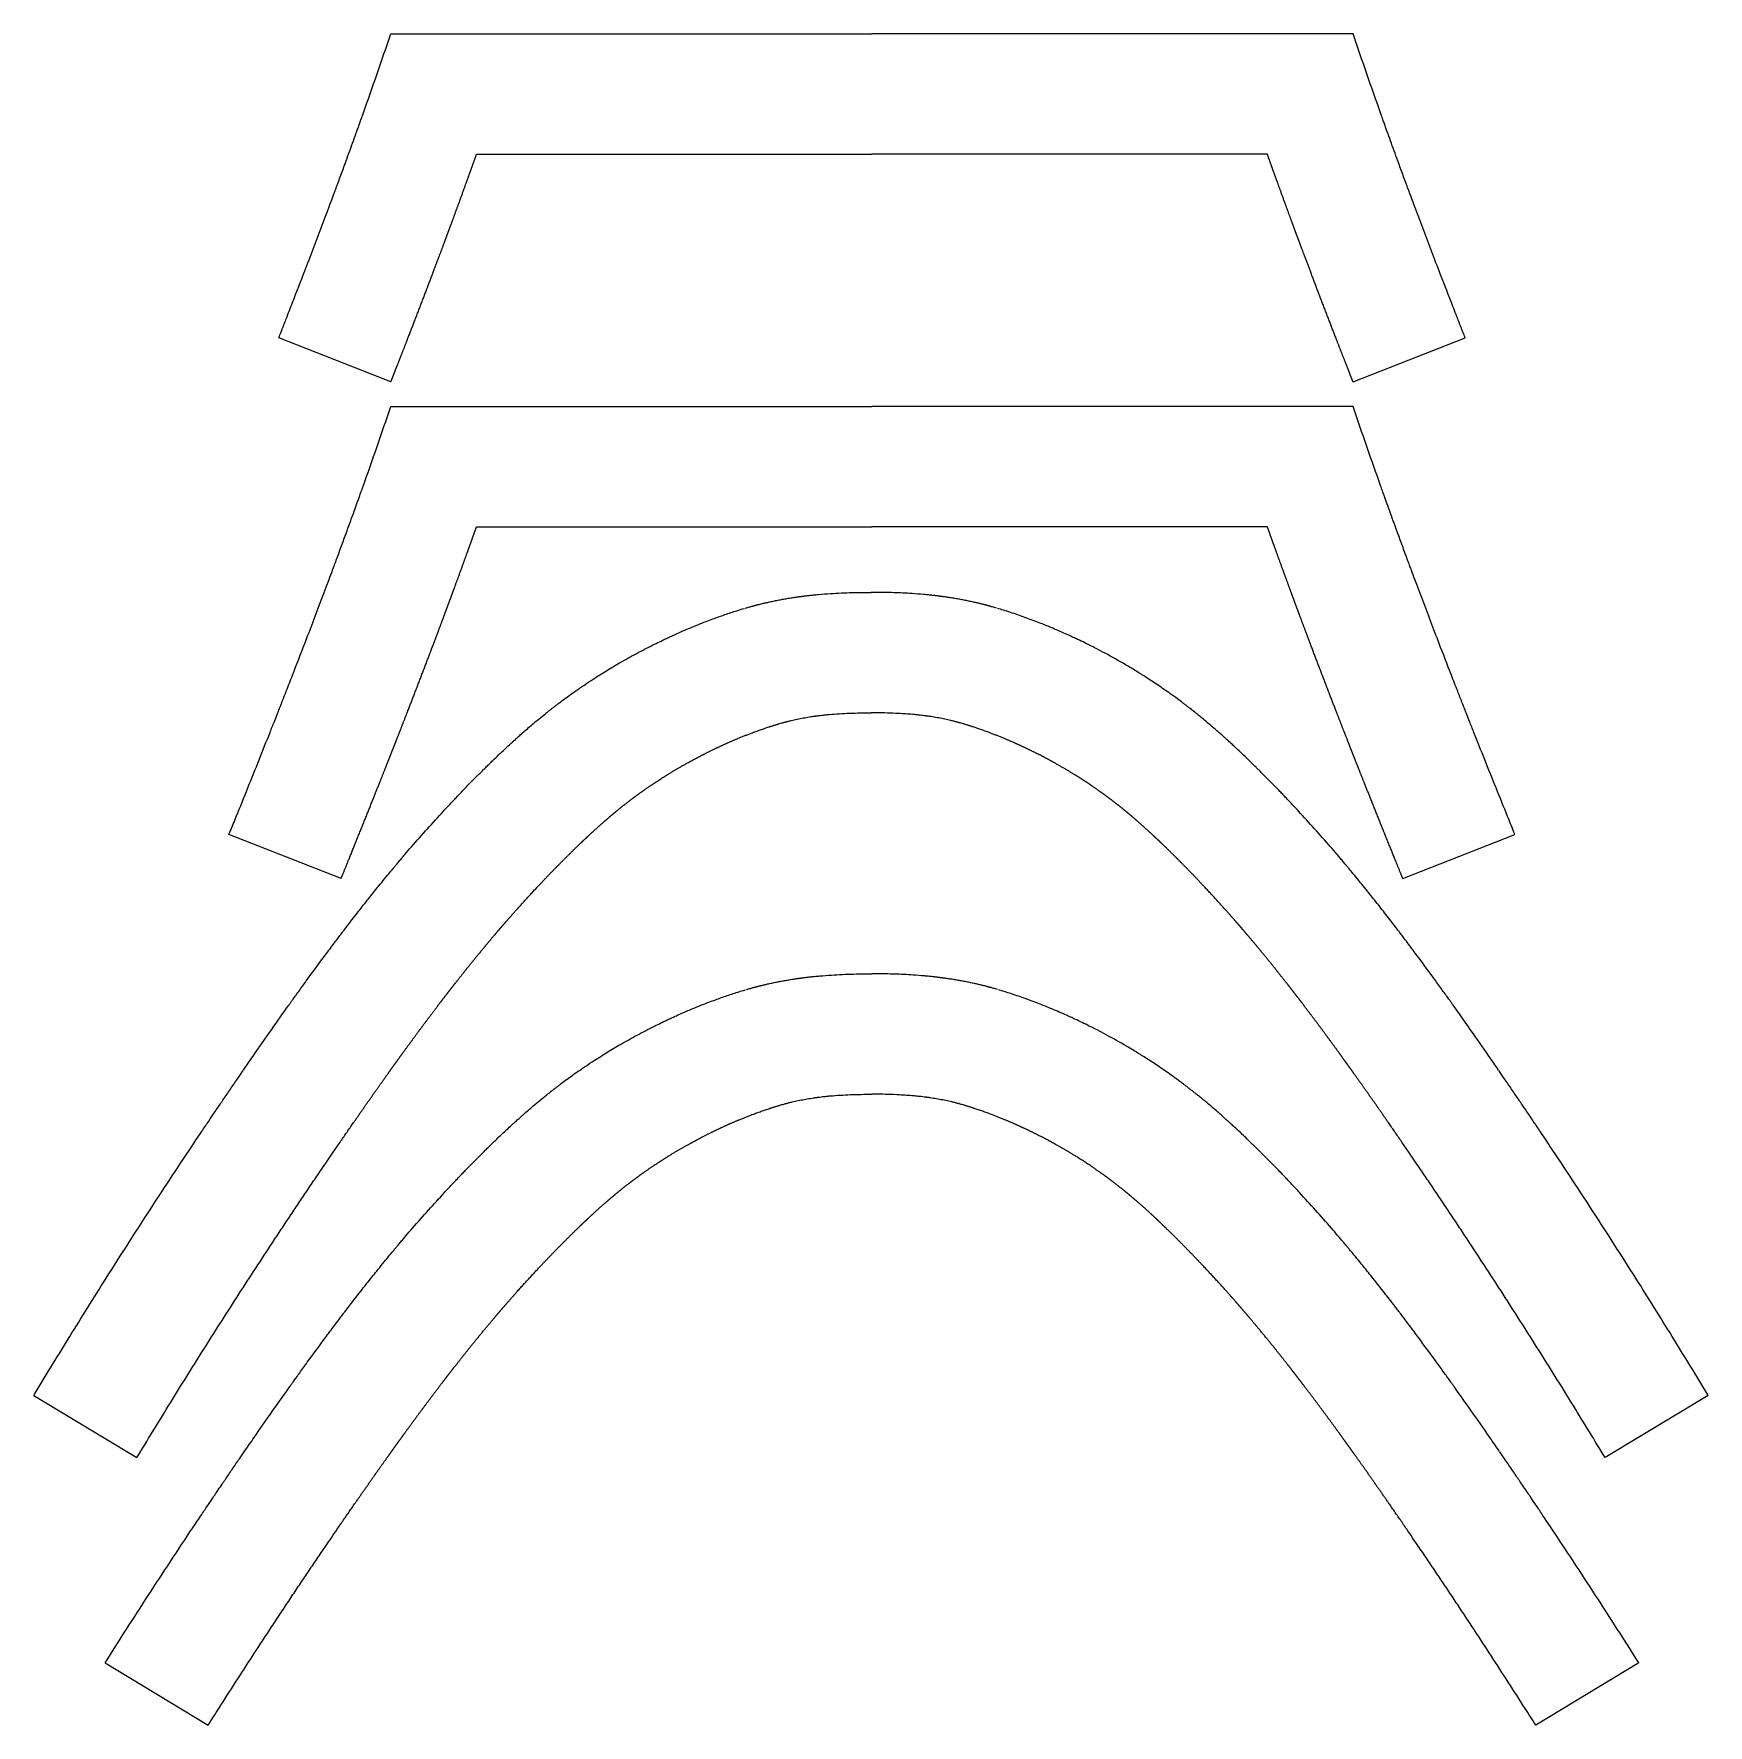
# Model space of a CAD drawing. Header units: millimetres. Extents: x -2789 to 12250, y -4440 to 7168.
# Drawn here: x 7499 to 8125, y 5188 to 5820 of the extents above; entities that cross this region are included whole.
import ezdxf

# ---------------------------------------------------------------- set-up
doc = ezdxf.new("R2010")
doc.units = ezdxf.units.MM
doc.header["$MEASUREMENT"] = 0

msp = doc.modelspace()

# ---------------------------------------------------------------- linework, layer by layer
at = {"color": 7, "linetype": 'Continuous', "lineweight": 25}
for p, q in [((7632.38613, 5820.12328), (7812.17338, 5820.12328)), ((7991.96062, 5820.12328), (7812.17338, 5820.12328)), ((7664.43116, 5775.12328), (7812.17338, 5775.12328)), ((7959.91559, 5775.12328), (7812.17338, 5775.12328)), ((7632.38613, 5680.95661), (7812.17338, 5680.95661)), ((7991.96062, 5680.95661), (7812.17338, 5680.95661)), ((7664.43116, 5635.95661), (7812.17338, 5635.95661)), ((7959.91559, 5635.95661), (7812.17338, 5635.95661))]:
    msp.add_line(p, q, dxfattribs=at)
for p, q in [((7632.42192, 5690.10724), (7590.554, 5706.60199)), ((7991.92483, 5690.10724), (8033.79275, 5706.60199)), ((7613.81472, 5504.53084), (7571.94406, 5521.02667)), ((8010.53203, 5504.53084), (8052.40269, 5521.02667)), ((7499.02467, 5311.47346), (7537.55572, 5288.22784)), ((8124.60026, 5311.47346), (8086.06921, 5288.22784)), ((7525.65224, 5211.52578), (7564.19149, 5188.27522)), ((8098.69451, 5211.52578), (8060.15526, 5188.27522))]:
    msp.add_line(p, q)
at = {"color": 7, "linetype": 'Continuous'}
for points, knots in [([(7590.554, 5706.60199), (7590.56736, 5706.6359), (7590.58072, 5706.66981), (7590.71827, 5707.01897), (7590.84316, 5707.33615), (7591.03646, 5707.82724), (7591.10568, 5708.00314), (7591.25021, 5708.37048), (7591.33246, 5708.5796), (7591.49217, 5708.98577), (7591.56646, 5709.17475), (7591.71065, 5709.5416), (7591.78174, 5709.72254), (7591.92374, 5710.08401), (7591.99476, 5710.26484), (7592.20788, 5710.80763), (7592.35013, 5711.17012), (7592.77584, 5712.25541), (7593.05856, 5712.97687), (7594.13153, 5715.71767), (7594.91584, 5717.72676), (7597.24697, 5723.71525), (7598.77237, 5727.65684), (7601.32178, 5734.28428), (7602.36033, 5736.9959), (7605.43335, 5745.05528), (7607.42516, 5750.3275), (7609.78623, 5756.63795), (7610.20959, 5757.77196), (7610.80524, 5759.37099), (7610.97993, 5759.84038), (7611.27409, 5760.63156), (7611.39382, 5760.95379), (7611.57763, 5761.44878), (7611.64339, 5761.62592), (7611.78419, 5762.00539), (7611.85924, 5762.20773), (7612.00743, 5762.60741), (7612.08087, 5762.80557), (7612.29922, 5763.39497), (7612.44493, 5763.7886), (7612.90302, 5765.0271), (7613.21393, 5765.86916), (7614.14227, 5768.38782), (7614.75573, 5770.05809), (7616.29317, 5774.25914), (7617.20989, 5776.77811), (7618.52834, 5780.42171), (7618.94195, 5781.56783), (7619.52777, 5783.1955), (7619.70237, 5783.68117), (7619.96557, 5784.41416), (7620.05605, 5784.66628), (7620.24218, 5785.18532), (7620.33577, 5785.44645), (7620.522, 5785.96643), (7620.61494, 5786.22612), (7620.89364, 5787.00535), (7621.07917, 5787.52477), (7621.51975, 5788.75998), (7621.77457, 5789.4757), (7622.02887, 5790.19131), (7625.58235, 5800.19101), (7629.03475, 5810.16833), (7632.38613, 5820.12328)], [0.7451991359, 0.7451991359, 0.7451991359, 0.7451991359, 0.7454541819, 0.7454541819, 0.74782528, 0.74782528, 0.7491711349, 0.7491711349, 0.7506664275, 0.7506664275, 0.7518736709, 0.7518736709, 0.7530809144, 0.7530809144, 0.7542881579, 0.7542881579, 0.7567026448, 0.7567026448, 0.7615316186, 0.7615316186, 0.7750933268, 0.7750933268, 0.8022167431, 0.8022167431, 0.8212951958, 0.8212951958, 0.8594521014, 0.8594521014, 0.8678520237, 0.8678520237, 0.8713555298, 0.8713555298, 0.8737531366, 0.8737531366, 0.8751033197, 0.8751033197, 0.8764535029, 0.8764535029, 0.877803686, 0.877803686, 0.8805040523, 0.8805040523, 0.8863003435, 0.8863003435, 0.897892926, 0.897892926, 0.9156187577, 0.9156187577, 0.9237681115, 0.9237681115, 0.9272584919, 0.9272584919, 0.9290622646, 0.9290622646, 0.9308660373, 0.9308660373, 0.93266981, 0.93266981, 0.9362773554, 0.9362773554, 0.941249614, 0.941249614, 0.941249614, 1.0107302972, 1.0107302972, 1.0107302972, 1.0107302972]), ([(8033.79275, 5706.60199), (8033.77939, 5706.6359), (8033.76603, 5706.66981), (8033.62849, 5707.01897), (8033.50359, 5707.33615), (8033.31029, 5707.82724), (8033.24107, 5708.00314), (8033.09654, 5708.37048), (8033.01429, 5708.5796), (8032.85458, 5708.98577), (8032.78029, 5709.17475), (8032.6361, 5709.5416), (8032.56501, 5709.72254), (8032.42301, 5710.08401), (8032.35199, 5710.26484), (8032.13887, 5710.80763), (8031.99662, 5711.17012), (8031.57091, 5712.25541), (8031.28819, 5712.97687), (8030.21522, 5715.71767), (8029.43091, 5717.72676), (8027.09978, 5723.71525), (8025.57438, 5727.65684), (8023.02497, 5734.28428), (8021.98642, 5736.9959), (8018.9134, 5745.05528), (8016.92159, 5750.3275), (8014.56052, 5756.63795), (8014.13716, 5757.77196), (8013.54151, 5759.37099), (8013.36682, 5759.84038), (8013.07266, 5760.63156), (8012.95293, 5760.95379), (8012.76912, 5761.44878), (8012.70336, 5761.62592), (8012.56256, 5762.00539), (8012.48751, 5762.20773), (8012.33932, 5762.60741), (8012.26588, 5762.80557), (8012.04753, 5763.39497), (8011.90182, 5763.7886), (8011.44373, 5765.0271), (8011.13282, 5765.86916), (8010.20448, 5768.38782), (8009.59102, 5770.05809), (8008.05358, 5774.25914), (8007.13686, 5776.77811), (8005.81841, 5780.42171), (8005.4048, 5781.56783), (8004.81898, 5783.1955), (8004.64438, 5783.68117), (8004.38118, 5784.41416), (8004.29071, 5784.66628), (8004.10457, 5785.18532), (8004.01098, 5785.44645), (8003.82475, 5785.96643), (8003.73181, 5786.22612), (8003.45311, 5787.00535), (8003.26758, 5787.52477), (8002.827, 5788.75998), (8002.57218, 5789.4757), (8002.31788, 5790.19131), (7998.7644, 5800.19101), (7995.312, 5810.16833), (7991.96062, 5820.12328)], [0.7451991359, 0.7451991359, 0.7451991359, 0.7451991359, 0.7454541819, 0.7454541819, 0.74782528, 0.74782528, 0.7491711349, 0.7491711349, 0.7506664275, 0.7506664275, 0.7518736709, 0.7518736709, 0.7530809144, 0.7530809144, 0.7542881579, 0.7542881579, 0.7567026448, 0.7567026448, 0.7615316186, 0.7615316186, 0.7750933268, 0.7750933268, 0.8022167431, 0.8022167431, 0.8212951958, 0.8212951958, 0.8594521014, 0.8594521014, 0.8678520237, 0.8678520237, 0.8713555298, 0.8713555298, 0.8737531366, 0.8737531366, 0.8751033197, 0.8751033197, 0.8764535029, 0.8764535029, 0.877803686, 0.877803686, 0.8805040523, 0.8805040523, 0.8863003435, 0.8863003435, 0.897892926, 0.897892926, 0.9156187577, 0.9156187577, 0.9237681115, 0.9237681115, 0.9272584919, 0.9272584919, 0.9290622646, 0.9290622646, 0.9308660373, 0.9308660373, 0.93266981, 0.93266981, 0.9362773554, 0.9362773554, 0.941249614, 0.941249614, 0.941249614, 1.0107302972, 1.0107302972, 1.0107302972, 1.0107302972]), ([(7571.94406, 5521.02667), (7572.11028, 5521.43477), (7572.27622, 5521.84235), (7573.18841, 5524.08368), (7573.92917, 5525.90682), (7576.13436, 5531.34337), (7577.58162, 5534.92367), (7581.85472, 5545.53226), (7584.61192, 5552.4283), (7587.81856, 5560.51163), (7588.35573, 5561.86796), (7589.23548, 5564.09303), (7589.58029, 5564.96609), (7590.14764, 5566.40419), (7590.37095, 5566.97064), (7590.71827, 5567.85229), (7590.84316, 5568.16947), (7591.03646, 5568.66057), (7591.10568, 5568.83646), (7591.25021, 5569.2038), (7591.33246, 5569.41292), (7591.49217, 5569.8191), (7591.56646, 5570.00807), (7591.71065, 5570.37492), (7591.78174, 5570.55586), (7591.92374, 5570.91733), (7591.99476, 5571.09816), (7592.20788, 5571.64096), (7592.35013, 5572.00344), (7592.77584, 5573.08873), (7593.05856, 5573.81019), (7594.13153, 5576.551), (7594.91584, 5578.56008), (7597.24697, 5584.54857), (7598.77237, 5588.49016), (7601.32178, 5595.1176), (7602.36033, 5597.82922), (7605.43335, 5605.8886), (7607.42516, 5611.16082), (7609.78623, 5617.47128), (7610.20959, 5618.60528), (7610.80524, 5620.20431), (7610.97993, 5620.67371), (7611.27409, 5621.46488), (7611.39382, 5621.78711), (7611.57763, 5622.28211), (7611.64339, 5622.45924), (7611.78419, 5622.83871), (7611.85924, 5623.04105), (7612.00743, 5623.44074), (7612.08087, 5623.63889), (7612.29922, 5624.22829), (7612.44493, 5624.62193), (7612.90302, 5625.86042), (7613.21393, 5626.70248), (7614.14227, 5629.22114), (7614.75573, 5630.89141), (7616.29317, 5635.09246), (7617.20989, 5637.61143), (7618.52834, 5641.25503), (7618.94195, 5642.40115), (7619.52777, 5644.02882), (7619.70237, 5644.51449), (7619.96557, 5645.24748), (7620.05605, 5645.4996), (7620.24218, 5646.01864), (7620.33577, 5646.27977), (7620.522, 5646.79976), (7620.61494, 5647.05944), (7620.89364, 5647.83867), (7621.07917, 5648.3581), (7621.51975, 5649.5933), (7621.77457, 5650.30903), (7622.02887, 5651.02464), (7625.58235, 5661.02433), (7629.03475, 5671.00165), (7632.38613, 5680.95661)], [0.6353648778, 0.6353648778, 0.6353648778, 0.6353648778, 0.6381080486, 0.6381080486, 0.6504703768, 0.6504703768, 0.6751950331, 0.6751950331, 0.7246443456, 0.7246443456, 0.7346799119, 0.7346799119, 0.7411940781, 0.7411940781, 0.7454541819, 0.7454541819, 0.74782528, 0.74782528, 0.7491711349, 0.7491711349, 0.7506664275, 0.7506664275, 0.7518736709, 0.7518736709, 0.7530809144, 0.7530809144, 0.7542881579, 0.7542881579, 0.7567026448, 0.7567026448, 0.7615316186, 0.7615316186, 0.7750933268, 0.7750933268, 0.8022167431, 0.8022167431, 0.8212951958, 0.8212951958, 0.8594521014, 0.8594521014, 0.8678520237, 0.8678520237, 0.8713555298, 0.8713555298, 0.8737531366, 0.8737531366, 0.8751033197, 0.8751033197, 0.8764535029, 0.8764535029, 0.877803686, 0.877803686, 0.8805040523, 0.8805040523, 0.8863003435, 0.8863003435, 0.897892926, 0.897892926, 0.9156187577, 0.9156187577, 0.9237681115, 0.9237681115, 0.9272584919, 0.9272584919, 0.9290622646, 0.9290622646, 0.9308660373, 0.9308660373, 0.93266981, 0.93266981, 0.9362773554, 0.9362773554, 0.941249614, 0.941249614, 0.941249614, 1.0107302972, 1.0107302972, 1.0107302972, 1.0107302972]), ([(8052.40269, 5521.02667), (8052.23647, 5521.43477), (8052.07053, 5521.84235), (8051.15834, 5524.08368), (8050.41758, 5525.90682), (8048.21239, 5531.34337), (8046.76513, 5534.92367), (8042.49203, 5545.53226), (8039.73483, 5552.4283), (8036.52819, 5560.51163), (8035.99102, 5561.86796), (8035.11127, 5564.09303), (8034.76646, 5564.96609), (8034.19911, 5566.40419), (8033.9758, 5566.97064), (8033.62849, 5567.85229), (8033.50359, 5568.16947), (8033.31029, 5568.66057), (8033.24107, 5568.83646), (8033.09654, 5569.2038), (8033.01429, 5569.41292), (8032.85458, 5569.8191), (8032.78029, 5570.00807), (8032.6361, 5570.37492), (8032.56501, 5570.55586), (8032.42301, 5570.91733), (8032.35199, 5571.09816), (8032.13887, 5571.64096), (8031.99662, 5572.00344), (8031.57091, 5573.08873), (8031.28819, 5573.81019), (8030.21522, 5576.551), (8029.43091, 5578.56008), (8027.09978, 5584.54857), (8025.57438, 5588.49016), (8023.02497, 5595.1176), (8021.98642, 5597.82922), (8018.9134, 5605.8886), (8016.92159, 5611.16082), (8014.56052, 5617.47128), (8014.13716, 5618.60528), (8013.54151, 5620.20431), (8013.36682, 5620.67371), (8013.07266, 5621.46488), (8012.95293, 5621.78711), (8012.76912, 5622.28211), (8012.70336, 5622.45924), (8012.56256, 5622.83871), (8012.48751, 5623.04105), (8012.33932, 5623.44074), (8012.26588, 5623.63889), (8012.04753, 5624.22829), (8011.90182, 5624.62193), (8011.44373, 5625.86042), (8011.13282, 5626.70248), (8010.20448, 5629.22114), (8009.59102, 5630.89141), (8008.05358, 5635.09246), (8007.13686, 5637.61143), (8005.81841, 5641.25503), (8005.4048, 5642.40115), (8004.81898, 5644.02882), (8004.64438, 5644.51449), (8004.38118, 5645.24748), (8004.29071, 5645.4996), (8004.10457, 5646.01864), (8004.01098, 5646.27977), (8003.82475, 5646.79976), (8003.73181, 5647.05944), (8003.45311, 5647.83867), (8003.26758, 5648.3581), (8002.827, 5649.5933), (8002.57218, 5650.30903), (8002.31788, 5651.02464), (7998.7644, 5661.02433), (7995.312, 5671.00165), (7991.96062, 5680.95661)], [0.6353648778, 0.6353648778, 0.6353648778, 0.6353648778, 0.6381080486, 0.6381080486, 0.6504703768, 0.6504703768, 0.6751950331, 0.6751950331, 0.7246443456, 0.7246443456, 0.7346799119, 0.7346799119, 0.7411940781, 0.7411940781, 0.7454541819, 0.7454541819, 0.74782528, 0.74782528, 0.7491711349, 0.7491711349, 0.7506664275, 0.7506664275, 0.7518736709, 0.7518736709, 0.7530809144, 0.7530809144, 0.7542881579, 0.7542881579, 0.7567026448, 0.7567026448, 0.7615316186, 0.7615316186, 0.7750933268, 0.7750933268, 0.8022167431, 0.8022167431, 0.8212951958, 0.8212951958, 0.8594521014, 0.8594521014, 0.8678520237, 0.8678520237, 0.8713555298, 0.8713555298, 0.8737531366, 0.8737531366, 0.8751033197, 0.8751033197, 0.8764535029, 0.8764535029, 0.877803686, 0.877803686, 0.8805040523, 0.8805040523, 0.8863003435, 0.8863003435, 0.897892926, 0.897892926, 0.9156187577, 0.9156187577, 0.9237681115, 0.9237681115, 0.9272584919, 0.9272584919, 0.9290622646, 0.9290622646, 0.9308660373, 0.9308660373, 0.93266981, 0.93266981, 0.9362773554, 0.9362773554, 0.941249614, 0.941249614, 0.941249614, 1.0107302972, 1.0107302972, 1.0107302972, 1.0107302972]), ([(7792.21685, 5610.67121), (7793.7053, 5610.80461), (7795.18126, 5610.91764), (7798.01442, 5611.10179), (7799.38095, 5611.17607), (7802.12431, 5611.29912), (7803.49802, 5611.34754), (7806.23227, 5611.42034), (7807.59512, 5611.44486), (7809.90948, 5611.4688), (7810.86313, 5611.4735), (7811.81463, 5611.47346)], [0.00007817154, 0.00007817154, 0.00007817154, 0.00007817154, 0.00433148743, 0.00433148743, 0.00830990933, 0.00830990933, 0.01228833123, 0.01228833123, 0.01626675313, 0.01626675313, 0.01906552462, 0.01906552462, 0.01906552462, 0.01906552462]), ([(7831.40808, 5610.67121), (7829.98103, 5610.79911), (7828.56291, 5610.90849), (7826.01464, 5611.07656), (7824.88472, 5611.1409), (7822.61154, 5611.25215), (7821.47419, 5611.29862), (7818.06241, 5611.41264), (7815.80072, 5611.45426), (7812.96998, 5611.47175), (7812.38976, 5611.47348), (7811.8103, 5611.47346)], [0.00007817154, 0.00007817154, 0.00007817154, 0.00007817154, 0.0041624689, 0.0041624689, 0.00746213453, 0.00746213453, 0.01076180017, 0.01076180017, 0.01736113144, 0.01736113144, 0.01906552462, 0.01906552462, 0.01906552462, 0.01906552462]), ([(7577.31205, 5432.94502), (7578.54935, 5434.74257), (7579.76615, 5436.50518), (7583.35545, 5441.68865), (7585.66683, 5445.00512), (7590.12692, 5451.36011), (7592.27618, 5454.39939), (7594.57094, 5457.61777), (7594.79744, 5457.93513), (7595.25086, 5458.56982), (7595.44997, 5458.84832), (7595.8545, 5459.41344), (7596.02988, 5459.65832), (7596.35083, 5460.1061), (7596.51168, 5460.33036), (7597.11758, 5461.17459), (7597.5602, 5461.79016), (7598.95389, 5463.72478), (7599.89954, 5465.0321), (7603.13751, 5469.48965), (7605.39312, 5472.56194), (7608.73207, 5477.05911), (7609.84792, 5478.55313), (7611.50501, 5480.7583), (7612.05402, 5481.48662), (7612.96342, 5482.68925), (7613.32564, 5483.16725), (7613.8831, 5483.9013), (7614.07686, 5484.15614), (7614.35682, 5484.52396), (7614.44547, 5484.64037), (7614.67162, 5484.93713), (7614.81095, 5485.1198), (7615.1246, 5485.53068), (7615.29952, 5485.75962), (7615.63827, 5486.20245), (7615.80538, 5486.42066), (7616.14018, 5486.85737), (7616.30761, 5487.07554), (7616.81001, 5487.72948), (7617.14509, 5488.16471), (7618.13442, 5489.44691), (7618.78712, 5490.2892), (7620.67965, 5492.72091), (7621.91447, 5494.29428), (7624.3697, 5497.39592), (7625.58941, 5498.92334), (7628.27155, 5502.25213), (7629.72981, 5504.04201), (7631.74552, 5506.48802), (7632.31252, 5507.17293), (7633.19027, 5508.22833), (7633.50265, 5508.60296), (7634.04667, 5509.2537), (7634.27579, 5509.52725), (7634.66517, 5509.99125), (7634.83658, 5510.1952), (7635.18768, 5510.61236), (7635.37036, 5510.82912), (7635.72963, 5511.25474), (7635.90828, 5511.46604), (7636.26586, 5511.88838), (7636.44483, 5512.09943), (7636.98221, 5512.73223), (7637.34123, 5513.15373), (7638.52273, 5514.53667), (7639.34667, 5515.49447), (7642.12932, 5518.70691), (7644.09698, 5520.94147), (7648.05331, 5525.36092), (7650.04241, 5527.54624), (7652.99046, 5530.73124), (7653.93352, 5531.74213), (7655.34613, 5533.24445), (7655.82349, 5533.75004), (7656.70313, 5534.67791), (7657.10551, 5535.10095), (7657.92291, 5535.95753), (7658.33938, 5536.39253), (7659.16694, 5537.25383), (7659.58005, 5537.68228), (7660.81744, 5538.96109), (7661.63799, 5539.80307), (7663.28166, 5541.47787), (7664.10341, 5542.30924), (7665.40367, 5543.61525), (7665.88301, 5544.09467), (7666.5504, 5544.75929), (7666.73682, 5544.94462), (7667.10665, 5545.31172), (7667.28876, 5545.49221), (7667.67171, 5545.87101), (7667.86719, 5546.06402), (7668.27901, 5546.46991), (7668.48402, 5546.67156), (7669.09644, 5547.27265), (7669.49923, 5547.66636), (7670.30545, 5548.45114), (7670.7063, 5548.8397), (7671.75976, 5549.85648), (7672.40871, 5550.47831), (7673.69539, 5551.70232), (7674.33444, 5552.30572), (7675.56424, 5553.45788), (7676.15101, 5554.00358), (7677.09625, 5554.87608), (7677.45506, 5555.2057), (7678.07991, 5555.77693), (7678.34769, 5556.0208), (7678.83198, 5556.46034), (7679.04824, 5556.65608), (7679.40689, 5556.97945), (7679.53501, 5557.09475), (7679.84441, 5557.3727), (7680.03461, 5557.54319), (7680.68851, 5558.12758), (7681.14942, 5558.53664), (7682.83007, 5560.01816), (7684.04447, 5561.06903), (7686.0967, 5562.81151), (7686.94284, 5563.52015), (7688.62385, 5564.90832), (7689.46648, 5565.59415), (7690.57624, 5566.48449), (7690.85489, 5566.70695), (7691.31847, 5567.07519), (7691.50973, 5567.22658), (7691.8893, 5567.52593), (7692.07975, 5567.67558), (7692.6531, 5568.12453), (7693.03801, 5568.42383), (7693.74506, 5568.9699), (7694.07297, 5569.22172), (7694.72443, 5569.71897), (7695.05079, 5569.96659), (7696.03176, 5570.70645), (7696.68818, 5571.19559), (7698.78485, 5572.73926), (7700.23844, 5573.7816), (7702.23257, 5575.17459), (7702.75387, 5575.53538), (7703.80383, 5576.25553), (7704.33035, 5576.61336), (7705.9145, 5577.68014), (7706.97671, 5578.38235), (7709.66115, 5580.12428), (7711.29424, 5581.15413), (7714.56969, 5583.1619), (7716.22102, 5584.14565), (7719.92, 5586.28672), (7721.97173, 5587.43289), (7726.12999, 5589.67261), (7728.23134, 5590.7629), (7730.73899, 5592.01654), (7731.13729, 5592.21425), (7732.3337, 5592.80389), (7733.14841, 5593.19955), (7734.45678, 5593.8254), (7734.94901, 5594.05877), (7735.92179, 5594.516), (7736.40852, 5594.74284), (7737.37624, 5595.18972), (7737.85991, 5595.41104), (7738.91024, 5595.88721), (7739.47768, 5596.14159), (7741.3819, 5596.98595), (7742.72455, 5597.56572), (7746.10601, 5598.98593), (7748.13432, 5599.80171), (7751.02371, 5600.91201), (7751.87985, 5601.2345), (7753.48639, 5601.82728), (7754.22786, 5602.09594), (7755.71783, 5602.62611), (7756.46317, 5602.88642), (7758.70033, 5603.65286), (7760.1933, 5604.14451), (7762.6382, 5604.91636), (7763.58909, 5605.20833), (7764.54073, 5605.49219)], [0.0000881401, 0.0000881401, 0.0000881401, 0.0000881401, 0.0230739635, 0.0230739635, 0.0690456102, 0.0690456102, 0.1150172569, 0.1150172569, 0.1200936687, 0.1200936687, 0.1251700805, 0.1251700805, 0.1281846068, 0.1281846068, 0.1311991331, 0.1311991331, 0.1395234172, 0.1395234172, 0.1575039871, 0.1575039871, 0.2015762351, 0.2015762351, 0.2240403098, 0.2240403098, 0.2352663191, 0.2352663191, 0.2427415255, 0.2427415255, 0.2467575155, 0.2467575155, 0.2486801413, 0.2486801413, 0.251368395, 0.251368395, 0.2544087226, 0.2544087226, 0.2574490501, 0.2574490501, 0.2604893777, 0.2604893777, 0.2665700328, 0.2665700328, 0.2784886453, 0.2784886453, 0.3012369814, 0.3012369814, 0.3239853174, 0.3239853174, 0.3515314434, 0.3515314434, 0.3623577162, 0.3623577162, 0.3683407153, 0.3683407153, 0.3727793236, 0.3727793236, 0.3759547277, 0.3759547277, 0.3791301317, 0.3791301317, 0.3823055358, 0.3823055358, 0.3854809399, 0.3854809399, 0.3918317481, 0.3918317481, 0.4063701133, 0.4063701133, 0.440811039, 0.440811039, 0.4752519647, 0.4752519647, 0.4915172493, 0.4915172493, 0.4996024302, 0.4996024302, 0.5063158459, 0.5063158459, 0.5131267534, 0.5131267534, 0.5199376608, 0.5199376608, 0.5335594757, 0.5335594757, 0.5471812905, 0.5471812905, 0.5551405405, 0.5551405405, 0.5582412476, 0.5582412476, 0.5613419548, 0.5613419548, 0.5644426619, 0.5644426619, 0.567543369, 0.567543369, 0.5737447833, 0.5737447833, 0.5799461975, 0.5799461975, 0.590099908, 0.590099908, 0.6002536185, 0.6002536185, 0.6097623257, 0.6097623257, 0.6156224412, 0.6156224412, 0.619991742, 0.619991742, 0.6237206804, 0.6237206804, 0.6257319001, 0.6257319001, 0.6284740241, 0.6284740241, 0.6353004861, 0.6353004861, 0.6533233417, 0.6533233417, 0.6659585612, 0.6659585612, 0.6785937807, 0.6785937807, 0.6828371961, 0.6828371961, 0.6856612957, 0.6856612957, 0.6884853954, 0.6884853954, 0.6941335947, 0.6941335947, 0.6987861239, 0.6987861239, 0.7034386532, 0.7034386532, 0.7127437116, 0.7127437116, 0.7330527246, 0.7330527246, 0.7403138322, 0.7403138322, 0.7475749398, 0.7475749398, 0.762097155, 0.762097155, 0.7840690908, 0.7840690908, 0.8060410267, 0.8060410267, 0.8328943956, 0.8328943956, 0.8597477645, 0.8597477645, 0.8648107953, 0.8648107953, 0.8749368568, 0.8749368568, 0.8809949491, 0.8809949491, 0.8868481763, 0.8868481763, 0.8927014035, 0.8927014035, 0.8995632709, 0.8995632709, 0.9159230959, 0.9159230959, 0.9407251934, 0.9407251934, 0.9511604964, 0.9511604964, 0.9602951395, 0.9602951395, 0.9694297827, 0.9694297827, 0.987699069, 0.987699069, 0.9993125159, 0.9993125159, 0.9993125159, 0.9993125159]), ([(7764.90111, 5605.59805), (7765.40383, 5605.74345), (7765.91909, 5605.89095), (7766.619, 5606.08845), (7766.84998, 5606.15307), (7767.24861, 5606.26364), (7767.41817, 5606.31034), (7767.67477, 5606.3803), (7767.75773, 5606.40281), (7767.87851, 5606.4354), (7767.91305, 5606.44469), (7767.96323, 5606.45817), (7767.97962, 5606.46257), (7768.0164, 5606.47243), (7768.04632, 5606.48044), (7768.09309, 5606.49292), (7768.11357, 5606.49838), (7768.16309, 5606.51157), (7768.19124, 5606.51907), (7768.24701, 5606.53389), (7768.27472, 5606.54125), (7768.3573, 5606.56315), (7768.41164, 5606.57752), (7768.57079, 5606.61951), (7768.66827, 5606.64509), (7768.87094, 5606.69808), (7768.97517, 5606.72521), (7769.18646, 5606.77994), (7769.29173, 5606.80707), (7769.60606, 5606.88766), (7769.81259, 5606.94007), (7770.22437, 5607.04354), (7770.43075, 5607.09487), (7771.05163, 5607.24769), (7771.46674, 5607.34769), (7772.29494, 5607.54291), (7772.70906, 5607.63841), (7773.69675, 5607.86122), (7774.27611, 5607.98795), (7775.44803, 5608.23582), (7776.03112, 5608.35501), (7777.19177, 5608.58464), (7777.77013, 5608.69525), (7778.89278, 5608.90243), (7779.43639, 5608.99923), (7780.60112, 5609.19943), (7781.23132, 5609.30337), (7782.37111, 5609.48331), (7782.87569, 5609.56018), (7783.62939, 5609.67089), (7783.87531, 5609.70636), (7784.26173, 5609.76114), (7784.40229, 5609.78086), (7784.70686, 5609.82312), (7784.87219, 5609.84574), (7785.15203, 5609.88365), (7785.27403, 5609.90003), (7785.48654, 5609.92823), (7785.573, 5609.93959), (7785.74263, 5609.96173), (7785.8298, 5609.97304), (7786.10002, 5610.0078), (7786.28647, 5610.03141), (7786.65536, 5610.07735), (7786.83987, 5610.09997), (7787.46084, 5610.1749), (7787.90336, 5610.22642), (7788.86192, 5610.33415), (7789.38241, 5610.39038), (7790.48965, 5610.50514), (7791.07457, 5610.56321), (7791.78298, 5610.63082), (7791.90916, 5610.64275), (7792.03524, 5610.65457)], [0.0049469751, 0.0049469751, 0.0049469751, 0.0049469751, 0.0548192393, 0.0548192393, 0.0812972154, 0.0812972154, 0.1033127945, 0.1033127945, 0.1135452916, 0.1135452916, 0.1185151523, 0.1185151523, 0.1213829772, 0.1213829772, 0.124250802, 0.124250802, 0.1271186268, 0.1271186268, 0.1299864516, 0.1299864516, 0.1328542764, 0.1328542764, 0.1385899261, 0.1385899261, 0.1500612253, 0.1500612253, 0.1615325246, 0.1615325246, 0.1730038239, 0.1730038239, 0.1959464224, 0.1959464224, 0.2188890209, 0.2188890209, 0.264774218, 0.264774218, 0.310659415, 0.310659415, 0.3740237904, 0.3740237904, 0.4373881658, 0.4373881658, 0.5007525412, 0.5007525412, 0.5601917195, 0.5601917195, 0.6294627688, 0.6294627688, 0.6838335657, 0.6838335657, 0.7103078836, 0.7103078836, 0.7257488127, 0.7257488127, 0.7423010755, 0.7423010755, 0.75621299, 0.75621299, 0.7668279344, 0.7668279344, 0.7774428789, 0.7774428789, 0.7986727677, 0.7986727677, 0.8199026566, 0.8199026566, 0.8696053687, 0.8696053687, 0.925329982, 0.925329982, 0.9845775726, 0.9845775726, 0.9974194251, 0.9974194251, 0.9974194251, 0.9974194251]), ([(7858.72382, 5605.59805), (7858.2211, 5605.74345), (7857.70584, 5605.89095), (7857.00593, 5606.08845), (7856.77495, 5606.15307), (7856.37632, 5606.26364), (7856.20676, 5606.31034), (7855.95016, 5606.3803), (7855.8672, 5606.40281), (7855.74642, 5606.4354), (7855.71188, 5606.44469), (7855.6617, 5606.45817), (7855.64531, 5606.46257), (7855.60853, 5606.47243), (7855.57861, 5606.48044), (7855.53184, 5606.49292), (7855.51136, 5606.49838), (7855.46184, 5606.51157), (7855.43369, 5606.51907), (7855.37792, 5606.53389), (7855.35021, 5606.54125), (7855.26763, 5606.56315), (7855.21329, 5606.57752), (7855.05414, 5606.61951), (7854.95666, 5606.64509), (7854.75399, 5606.69808), (7854.64976, 5606.72521), (7854.43847, 5606.77994), (7854.3332, 5606.80707), (7854.01887, 5606.88766), (7853.81234, 5606.94007), (7853.40056, 5607.04354), (7853.19418, 5607.09487), (7852.5733, 5607.24769), (7852.15819, 5607.34769), (7851.32999, 5607.54291), (7850.91587, 5607.63841), (7849.92818, 5607.86122), (7849.34882, 5607.98795), (7848.1769, 5608.23582), (7847.59381, 5608.35501), (7846.43316, 5608.58464), (7845.8548, 5608.69525), (7844.73215, 5608.90243), (7844.18854, 5608.99923), (7843.0238, 5609.19943), (7842.3936, 5609.30337), (7841.25381, 5609.48331), (7840.74923, 5609.56019), (7839.99553, 5609.67089), (7839.74961, 5609.70636), (7839.3632, 5609.76114), (7839.22264, 5609.78086), (7838.91806, 5609.82312), (7838.75274, 5609.84574), (7838.4729, 5609.88365), (7838.3509, 5609.90003), (7838.13839, 5609.92823), (7838.05193, 5609.93959), (7837.8823, 5609.96173), (7837.79513, 5609.97304), (7837.52491, 5610.0078), (7837.33846, 5610.03141), (7836.96958, 5610.07735), (7836.78506, 5610.09997), (7836.16409, 5610.1749), (7835.72159, 5610.22642), (7834.76303, 5610.33415), (7834.24253, 5610.39038), (7833.13529, 5610.50514), (7832.55036, 5610.56321), (7831.84195, 5610.63082), (7831.71577, 5610.64275), (7831.58969, 5610.65457)], [0.0049469751, 0.0049469751, 0.0049469751, 0.0049469751, 0.0548192393, 0.0548192393, 0.0812972154, 0.0812972154, 0.1033127945, 0.1033127945, 0.1135452916, 0.1135452916, 0.1185151523, 0.1185151523, 0.1213829772, 0.1213829772, 0.124250802, 0.124250802, 0.1271186269, 0.1271186269, 0.1299864518, 0.1299864518, 0.1328542766, 0.1328542766, 0.1385899263, 0.1385899263, 0.1500612257, 0.1500612257, 0.1615325252, 0.1615325252, 0.1730038246, 0.1730038246, 0.1959464234, 0.1959464234, 0.2188890223, 0.2188890223, 0.26477422, 0.26477422, 0.3106594177, 0.3106594177, 0.3740237964, 0.3740237964, 0.4373881752, 0.4373881752, 0.5007525539, 0.5007525539, 0.5601917582, 0.5601917582, 0.6294633132, 0.6294633132, 0.6838338807, 0.6838338807, 0.7103079357, 0.7103079357, 0.7257488697, 0.7257488697, 0.7423011572, 0.7423011572, 0.7562130128, 0.7562130128, 0.7668279282, 0.7668279282, 0.7774428436, 0.7774428436, 0.7986726744, 0.7986726744, 0.8199025053, 0.8199025053, 0.8696047105, 0.8696047105, 0.9253298615, 0.9253298615, 0.9845774094, 0.9845774094, 0.9974194251, 0.9974194251, 0.9974194251, 0.9974194251]), ([(8046.31288, 5432.94502), (8045.07558, 5434.74257), (8043.85878, 5436.50518), (8040.26948, 5441.68865), (8037.9581, 5445.00512), (8033.49801, 5451.36011), (8031.34875, 5454.39939), (8029.05399, 5457.61777), (8028.82749, 5457.93513), (8028.37407, 5458.56982), (8028.17496, 5458.84832), (8027.77043, 5459.41344), (8027.59505, 5459.65832), (8027.2741, 5460.1061), (8027.11325, 5460.33036), (8026.50735, 5461.17459), (8026.06473, 5461.79016), (8024.67104, 5463.72478), (8023.72539, 5465.0321), (8020.48742, 5469.48965), (8018.23181, 5472.56194), (8014.89286, 5477.05911), (8013.77701, 5478.55313), (8012.11992, 5480.7583), (8011.57091, 5481.48662), (8010.66151, 5482.68925), (8010.29929, 5483.16725), (8009.74183, 5483.9013), (8009.54807, 5484.15614), (8009.26811, 5484.52396), (8009.17946, 5484.64037), (8008.95331, 5484.93713), (8008.81398, 5485.1198), (8008.50033, 5485.53068), (8008.32541, 5485.75962), (8007.98666, 5486.20245), (8007.81955, 5486.42066), (8007.48475, 5486.85737), (8007.31732, 5487.07554), (8006.81492, 5487.72948), (8006.47984, 5488.1647), (8005.49051, 5489.44691), (8004.83781, 5490.2892), (8002.94528, 5492.72092), (8001.71046, 5494.29428), (7999.25523, 5497.39592), (7998.03552, 5498.92335), (7995.35337, 5502.25215), (7993.8951, 5504.04205), (7991.87939, 5506.48803), (7991.31242, 5507.17292), (7990.43469, 5508.22829), (7990.12231, 5508.60292), (7989.57829, 5509.25367), (7989.34916, 5509.52722), (7988.95985, 5509.99115), (7988.7885, 5510.19503), (7988.43754, 5510.61201), (7988.25492, 5510.8287), (7987.89578, 5511.25416), (7987.7172, 5511.46539), (7987.35975, 5511.88757), (7987.18086, 5512.09854), (7986.64367, 5512.73111), (7986.28478, 5513.15246), (7985.10311, 5514.53561), (7984.27887, 5515.49376), (7981.49685, 5518.70549), (7979.53013, 5520.93901), (7975.57569, 5525.35642), (7973.58755, 5527.54073), (7970.63445, 5530.7313), (7969.68536, 5531.74864), (7968.26987, 5533.25391), (7967.79553, 5533.75628), (7966.92595, 5534.67352), (7966.53053, 5535.08926), (7965.72116, 5535.93752), (7965.30555, 5536.37166), (7964.47963, 5537.23135), (7964.06734, 5537.65901), (7962.83239, 5538.93546), (7962.01347, 5539.7759), (7960.37316, 5541.44756), (7959.55305, 5542.27741), (7958.25206, 5543.58441), (7957.77036, 5544.06626), (7956.98058, 5544.85289), (7956.6757, 5545.15573), (7956.07256, 5545.75325), (7955.74307, 5546.07874), (7955.06842, 5546.74303), (7954.73441, 5547.07077), (7954.06997, 5547.72056), (7953.73866, 5548.04348), (7952.74892, 5549.0048), (7952.0937, 5549.63679), (7950.87292, 5550.80572), (7950.30983, 5551.34147), (7949.18671, 5552.40305), (7948.62762, 5552.92792), (7947.61173, 5553.87513), (7947.15108, 5554.30215), (7946.23568, 5555.14564), (7945.78119, 5555.56188), (7945.07113, 5556.20813), (7944.82161, 5556.43444), (7944.47555, 5556.74724), (7944.37086, 5556.84171), (7944.16247, 5557.02946), (7944.05656, 5557.12473), (7943.77865, 5557.37437), (7943.59758, 5557.53667), (7943.02459, 5558.04885), (7942.63411, 5558.39581), (7941.85304, 5559.08591), (7941.46305, 5559.42847), (7940.29445, 5560.44895), (7939.51615, 5561.12045), (7937.96989, 5562.43846), (7937.19784, 5563.08851), (7935.86495, 5564.1964), (7935.30792, 5564.65507), (7934.35943, 5565.42866), (7933.96947, 5565.74453), (7933.31124, 5566.27419), (7933.03915, 5566.4921), (7932.22378, 5567.14193), (7931.6656, 5567.58233), (7930.77366, 5568.27862), (7930.44184, 5568.53611), (7929.80098, 5569.03054), (7929.48495, 5569.27301), (7928.85931, 5569.75024), (7928.54591, 5569.98793), (7927.60397, 5570.69822), (7926.97371, 5571.16801), (7925.43611, 5572.30093), (7924.52463, 5572.96147), (7922.85301, 5574.15302), (7922.09232, 5574.68783), (7920.57829, 5575.73827), (7919.81803, 5576.25882), (7917.52763, 5577.80636), (7915.98787, 5578.81927), (7913.19983, 5580.60446), (7911.95435, 5581.38469), (7909.46007, 5582.91387), (7908.20504, 5583.66679), (7904.41675, 5585.89035), (7901.86345, 5587.32437), (7898.16319, 5589.31025), (7897.05071, 5589.89563), (7895.17165, 5590.86497), (7894.41069, 5591.25223), (7892.77784, 5592.07208), (7891.9101, 5592.50118), (7890.13555, 5593.36434), (7889.24014, 5593.79274), (7887.70608, 5594.51509), (7887.06398, 5594.81409), (7885.78701, 5595.40151), (7885.14885, 5595.69152), (7883.59795, 5596.3876), (7882.69429, 5596.78595), (7880.87962, 5597.57172), (7879.97173, 5597.95767), (7877.60551, 5598.94463), (7876.15543, 5599.53098), (7873.80313, 5600.45217), (7872.90428, 5600.79705), (7870.20609, 5601.81062), (7868.42127, 5602.45249), (7864.84216, 5603.68326), (7863.05042, 5604.27087), (7860.53255, 5605.05534), (7859.8086, 5605.27612), (7859.0842, 5605.49219)], [0.0000881401, 0.0000881401, 0.0000881401, 0.0000881401, 0.0230739635, 0.0230739635, 0.0690456102, 0.0690456102, 0.1150172569, 0.1150172569, 0.1200936687, 0.1200936687, 0.1251700805, 0.1251700805, 0.1281846068, 0.1281846068, 0.1311991331, 0.1311991331, 0.1395234172, 0.1395234172, 0.1575039871, 0.1575039871, 0.2015762351, 0.2015762351, 0.2240403098, 0.2240403098, 0.2352663191, 0.2352663191, 0.2427415254, 0.2427415254, 0.2467575157, 0.2467575157, 0.2486801416, 0.2486801416, 0.2513683885, 0.2513683885, 0.2544087174, 0.2544087174, 0.2574490463, 0.2574490463, 0.2604893752, 0.2604893752, 0.2665700329, 0.2665700329, 0.2784886501, 0.2784886501, 0.301236989, 0.301236989, 0.3239853279, 0.3239853279, 0.3515316899, 0.3515316899, 0.3623574913, 0.3623574913, 0.368340525, 0.368340525, 0.3727791827, 0.3727791827, 0.3759534146, 0.3759534146, 0.3791276465, 0.3791276465, 0.3823018784, 0.3823018784, 0.3854761103, 0.3854761103, 0.3918245741, 0.3918245741, 0.4063683106, 0.4063683106, 0.4407929316, 0.4407929316, 0.4752175527, 0.4752175527, 0.4915866436, 0.4915866436, 0.4996176001, 0.4996176001, 0.5062154801, 0.5062154801, 0.5130125157, 0.5130125157, 0.5198095512, 0.5198095512, 0.5334036223, 0.5334036223, 0.5469976933, 0.5469976933, 0.5549964481, 0.5549964481, 0.5600865822, 0.5600865822, 0.5651767163, 0.5651767163, 0.5702668504, 0.5702668504, 0.5753569845, 0.5753569845, 0.5855372528, 0.5855372528, 0.5944504347, 0.5944504347, 0.6033636166, 0.6033636166, 0.6108278518, 0.6108278518, 0.6182677303, 0.6182677303, 0.6224757777, 0.6224757777, 0.6241300681, 0.6241300681, 0.6257843585, 0.6257843585, 0.6283948275, 0.6283948275, 0.634168178, 0.634168178, 0.6399415285, 0.6399415285, 0.6514862653, 0.6514862653, 0.6630310021, 0.6630310021, 0.6714337327, 0.6714337327, 0.6772964209, 0.6772964209, 0.6814368736, 0.6814368736, 0.689717779, 0.689717779, 0.6945765508, 0.6945765508, 0.699043701, 0.699043701, 0.7035108512, 0.7035108512, 0.7124451515, 0.7124451515, 0.7252352906, 0.7252352906, 0.7357446605, 0.7357446605, 0.7462540304, 0.7462540304, 0.7672727702, 0.7672727702, 0.7840053674, 0.7840053674, 0.8007379646, 0.8007379646, 0.8342031589, 0.8342031589, 0.848483994, 0.848483994, 0.8582032973, 0.8582032973, 0.8692823791, 0.8692823791, 0.8803614609, 0.8803614609, 0.8880864143, 0.8880864143, 0.8958113677, 0.8958113677, 0.9068676761, 0.9068676761, 0.9179239846, 0.9179239846, 0.9356643507, 0.9356643507, 0.9466259371, 0.9466259371, 0.96854911, 0.96854911, 0.9904722828, 0.9904722828, 0.9993125159, 0.9993125159, 0.9993125159, 0.9993125159]), ([(7827.39115, 5565.85086), (7825.64207, 5566.00762), (7823.89082, 5566.12898), (7820.72344, 5566.29422), (7819.33816, 5566.34944), (7816.5449, 5566.42937), (7815.1308, 5566.45441), (7813.07551, 5566.47103), (7812.44527, 5566.47349), (7811.81247, 5566.47346)], [0.00007817154, 0.00007817154, 0.00007817154, 0.00007817154, 0.00681057953, 0.00681057953, 0.01183370575, 0.01183370575, 0.01685683197, 0.01685683197, 0.01906552462, 0.01906552462, 0.01906552462, 0.01906552462]), ([(7765.26202, 5463.10246), (7765.76474, 5463.24786), (7766.28, 5463.39536), (7766.97991, 5463.59286), (7767.21089, 5463.65748), (7767.60952, 5463.76805), (7767.77908, 5463.81475), (7768.03568, 5463.88471), (7768.11864, 5463.90722), (7768.23942, 5463.93981), (7768.27396, 5463.9491), (7768.32414, 5463.96258), (7768.34053, 5463.96698), (7768.37731, 5463.97684), (7768.40723, 5463.98485), (7768.454, 5463.99733), (7768.47449, 5464.00279), (7768.524, 5464.01598), (7768.55215, 5464.02348), (7768.60792, 5464.0383), (7768.63564, 5464.04566), (7768.71821, 5464.06756), (7768.77255, 5464.08193), (7768.9317, 5464.12392), (7769.02918, 5464.1495), (7769.23185, 5464.20249), (7769.33608, 5464.22962), (7769.54737, 5464.28435), (7769.65264, 5464.31148), (7769.96697, 5464.39207), (7770.1735, 5464.44448), (7770.58528, 5464.54795), (7770.79166, 5464.59928), (7771.41254, 5464.7521), (7771.82765, 5464.8521), (7772.65585, 5465.04732), (7773.06997, 5465.14282), (7774.05766, 5465.36563), (7774.63702, 5465.49236), (7775.80894, 5465.74023), (7776.39203, 5465.85942), (7777.55268, 5466.08905), (7778.13104, 5466.19966), (7779.25369, 5466.40684), (7779.7973, 5466.50364), (7780.96203, 5466.70384), (7781.59223, 5466.80778), (7782.73202, 5466.98772), (7783.2366, 5467.06459), (7783.9903, 5467.1753), (7784.23623, 5467.21077), (7784.62264, 5467.26555), (7784.7632, 5467.28527), (7785.06778, 5467.32753), (7785.2331, 5467.35015), (7785.51294, 5467.38806), (7785.63494, 5467.40444), (7785.84745, 5467.43264), (7785.93391, 5467.444), (7786.10354, 5467.46615), (7786.19071, 5467.47745), (7786.46094, 5467.51221), (7786.64738, 5467.53582), (7787.01627, 5467.58176), (7787.20078, 5467.60438), (7787.82175, 5467.67931), (7788.26427, 5467.73083), (7789.22283, 5467.83856), (7789.74332, 5467.89479), (7790.85056, 5468.00955), (7791.43548, 5468.06762), (7792.1439, 5468.13523), (7792.27007, 5468.14716), (7792.39615, 5468.15898)], [0.0049469751, 0.0049469751, 0.0049469751, 0.0049469751, 0.0548192393, 0.0548192393, 0.0812972154, 0.0812972154, 0.1033127945, 0.1033127945, 0.1135452916, 0.1135452916, 0.1185151523, 0.1185151523, 0.1213829772, 0.1213829772, 0.124250802, 0.124250802, 0.1271186268, 0.1271186268, 0.1299864516, 0.1299864516, 0.1328542764, 0.1328542764, 0.1385899261, 0.1385899261, 0.1500612253, 0.1500612253, 0.1615325246, 0.1615325246, 0.1730038239, 0.1730038239, 0.1959464224, 0.1959464224, 0.2188890209, 0.2188890209, 0.264774218, 0.264774218, 0.310659415, 0.310659415, 0.3740237904, 0.3740237904, 0.4373881658, 0.4373881658, 0.5007525412, 0.5007525412, 0.5601917195, 0.5601917195, 0.6294627688, 0.6294627688, 0.6838335657, 0.6838335657, 0.7103078836, 0.7103078836, 0.7257488127, 0.7257488127, 0.7423010755, 0.7423010755, 0.75621299, 0.75621299, 0.7668279344, 0.7668279344, 0.7774428789, 0.7774428789, 0.7986727677, 0.7986727677, 0.8199026566, 0.8199026566, 0.8696053687, 0.8696053687, 0.925329982, 0.925329982, 0.9845775726, 0.9845775726, 0.9974194251, 0.9974194251, 0.9974194251, 0.9974194251]), ([(7792.57776, 5468.17562), (7794.06621, 5468.30902), (7795.54217, 5468.42205), (7798.37533, 5468.6062), (7799.74186, 5468.68048), (7802.48522, 5468.80353), (7803.85893, 5468.85195), (7806.59318, 5468.92475), (7807.95603, 5468.94927), (7810.27039, 5468.97321), (7811.22404, 5468.97791), (7812.17554, 5468.97787)], [0.00007817154, 0.00007817154, 0.00007817154, 0.00007817154, 0.00433148743, 0.00433148743, 0.00830990933, 0.00830990933, 0.01228833123, 0.01228833123, 0.01626675313, 0.01626675313, 0.01906552462, 0.01906552462, 0.01906552462, 0.01906552462]), ([(7831.76899, 5468.17562), (7830.34194, 5468.30352), (7828.92382, 5468.4129), (7826.37555, 5468.58097), (7825.24563, 5468.64532), (7822.97245, 5468.75656), (7821.8351, 5468.80303), (7818.42332, 5468.91705), (7816.16163, 5468.95867), (7813.33089, 5468.97616), (7812.75067, 5468.9779), (7812.17121, 5468.97787)], [0.00007817154, 0.00007817154, 0.00007817154, 0.00007817154, 0.0041624689, 0.0041624689, 0.00746213453, 0.00746213453, 0.01076180017, 0.01076180017, 0.01736113144, 0.01736113144, 0.01906552462, 0.01906552462, 0.01906552462, 0.01906552462]), ([(7859.08474, 5463.10246), (7858.58201, 5463.24786), (7858.06675, 5463.39536), (7857.36684, 5463.59286), (7857.13586, 5463.65748), (7856.73723, 5463.76805), (7856.56767, 5463.81475), (7856.31107, 5463.88471), (7856.22811, 5463.90722), (7856.10734, 5463.93981), (7856.07279, 5463.9491), (7856.02262, 5463.96258), (7856.00622, 5463.96698), (7855.96944, 5463.97684), (7855.93952, 5463.98485), (7855.89275, 5463.99733), (7855.87227, 5464.00279), (7855.82275, 5464.01598), (7855.7946, 5464.02348), (7855.73883, 5464.0383), (7855.71112, 5464.04566), (7855.62854, 5464.06756), (7855.5742, 5464.08193), (7855.41505, 5464.12392), (7855.31757, 5464.1495), (7855.1149, 5464.20249), (7855.01067, 5464.22962), (7854.79938, 5464.28435), (7854.69411, 5464.31148), (7854.37978, 5464.39207), (7854.17325, 5464.44448), (7853.76147, 5464.54795), (7853.55509, 5464.59928), (7852.93421, 5464.7521), (7852.5191, 5464.8521), (7851.6909, 5465.04732), (7851.27678, 5465.14282), (7850.28909, 5465.36563), (7849.70973, 5465.49236), (7848.53781, 5465.74023), (7847.95473, 5465.85942), (7846.79407, 5466.08905), (7846.21571, 5466.19966), (7845.09306, 5466.40684), (7844.54945, 5466.50364), (7843.38471, 5466.70384), (7842.75451, 5466.80778), (7841.61472, 5466.98772), (7841.11014, 5467.0646), (7840.35644, 5467.1753), (7840.11052, 5467.21078), (7839.72411, 5467.26555), (7839.58355, 5467.28527), (7839.27897, 5467.32753), (7839.11365, 5467.35015), (7838.83381, 5467.38806), (7838.71181, 5467.40444), (7838.4993, 5467.43264), (7838.41284, 5467.444), (7838.24321, 5467.46615), (7838.15604, 5467.47745), (7837.88582, 5467.51221), (7837.69937, 5467.53582), (7837.33049, 5467.58176), (7837.14597, 5467.60438), (7836.525, 5467.67931), (7836.0825, 5467.73083), (7835.12394, 5467.83856), (7834.60344, 5467.89479), (7833.4962, 5468.00955), (7832.91128, 5468.06762), (7832.20286, 5468.13523), (7832.07668, 5468.14716), (7831.9506, 5468.15898)], [0.0049469751, 0.0049469751, 0.0049469751, 0.0049469751, 0.0548192393, 0.0548192393, 0.0812972154, 0.0812972154, 0.1033127945, 0.1033127945, 0.1135452916, 0.1135452916, 0.1185151523, 0.1185151523, 0.1213829772, 0.1213829772, 0.124250802, 0.124250802, 0.1271186269, 0.1271186269, 0.1299864518, 0.1299864518, 0.1328542766, 0.1328542766, 0.1385899263, 0.1385899263, 0.1500612257, 0.1500612257, 0.1615325252, 0.1615325252, 0.1730038246, 0.1730038246, 0.1959464234, 0.1959464234, 0.2188890223, 0.2188890223, 0.26477422, 0.26477422, 0.3106594177, 0.3106594177, 0.3740237964, 0.3740237964, 0.4373881752, 0.4373881752, 0.5007525539, 0.5007525539, 0.5601917582, 0.5601917582, 0.6294633132, 0.6294633132, 0.6838338807, 0.6838338807, 0.7103079357, 0.7103079357, 0.7257488697, 0.7257488697, 0.7423011572, 0.7423011572, 0.7562130128, 0.7562130128, 0.7668279282, 0.7668279282, 0.7774428436, 0.7774428436, 0.7986726744, 0.7986726744, 0.8199025053, 0.8199025053, 0.8696047105, 0.8696047105, 0.9253298615, 0.9253298615, 0.9845774094, 0.9845774094, 0.9974194251, 0.9974194251, 0.9974194251, 0.9974194251]), ([(7577.67296, 5290.44943), (7578.91026, 5292.24698), (7580.12706, 5294.00959), (7583.71636, 5299.19306), (7586.02774, 5302.50953), (7590.48783, 5308.86452), (7592.6371, 5311.9038), (7594.93185, 5315.12218), (7595.15835, 5315.43954), (7595.61177, 5316.07423), (7595.81088, 5316.35273), (7596.21541, 5316.91785), (7596.39079, 5317.16273), (7596.71174, 5317.61051), (7596.87259, 5317.83477), (7597.47849, 5318.679), (7597.92111, 5319.29457), (7599.3148, 5321.22919), (7600.26045, 5322.53651), (7603.49842, 5326.99406), (7605.75403, 5330.06635), (7609.09298, 5334.56352), (7610.20883, 5336.05754), (7611.86592, 5338.26271), (7612.41493, 5338.99103), (7613.32433, 5340.19366), (7613.68655, 5340.67166), (7614.24401, 5341.40571), (7614.43777, 5341.66055), (7614.71773, 5342.02837), (7614.80638, 5342.14478), (7615.03253, 5342.44154), (7615.17186, 5342.62421), (7615.48551, 5343.03509), (7615.66043, 5343.26403), (7615.99918, 5343.70686), (7616.16629, 5343.92507), (7616.50109, 5344.36178), (7616.66852, 5344.57995), (7617.17092, 5345.23389), (7617.506, 5345.66912), (7618.49533, 5346.95132), (7619.14803, 5347.79361), (7621.04056, 5350.22533), (7622.27538, 5351.79869), (7624.73061, 5354.90033), (7625.95032, 5356.42776), (7628.63246, 5359.75654), (7630.09072, 5361.54642), (7632.10644, 5363.99243), (7632.67343, 5364.67734), (7633.55118, 5365.73274), (7633.86356, 5366.10737), (7634.40758, 5366.75811), (7634.6367, 5367.03166), (7635.02608, 5367.49566), (7635.19749, 5367.69961), (7635.54859, 5368.11677), (7635.73127, 5368.33353), (7636.09054, 5368.75915), (7636.26919, 5368.97045), (7636.62677, 5369.39279), (7636.80574, 5369.60384), (7637.34313, 5370.23664), (7637.70214, 5370.65814), (7638.88364, 5372.04108), (7639.70758, 5372.99888), (7642.49023, 5376.21132), (7644.45789, 5378.44588), (7648.41422, 5382.86533), (7650.40332, 5385.05065), (7653.35137, 5388.23565), (7654.29443, 5389.24654), (7655.70704, 5390.74886), (7656.1844, 5391.25445), (7657.06404, 5392.18232), (7657.46642, 5392.60536), (7658.28382, 5393.46194), (7658.70029, 5393.89694), (7659.52785, 5394.75824), (7659.94096, 5395.18669), (7661.17836, 5396.4655), (7661.99891, 5397.30748), (7663.64257, 5398.98228), (7664.46432, 5399.81365), (7665.76458, 5401.11966), (7666.24392, 5401.59908), (7666.91131, 5402.2637), (7667.09773, 5402.44903), (7667.46756, 5402.81613), (7667.64967, 5402.99662), (7668.03262, 5403.37542), (7668.2281, 5403.56843), (7668.63992, 5403.97432), (7668.84493, 5404.17597), (7669.45735, 5404.77706), (7669.86014, 5405.17077), (7670.66636, 5405.95555), (7671.06721, 5406.34411), (7672.12067, 5407.36089), (7672.76962, 5407.98272), (7674.0563, 5409.20673), (7674.69535, 5409.81013), (7675.92515, 5410.96229), (7676.51192, 5411.50799), (7677.45716, 5412.38049), (7677.81597, 5412.71011), (7678.44082, 5413.28134), (7678.7086, 5413.52521), (7679.19289, 5413.96475), (7679.40915, 5414.16049), (7679.7678, 5414.48386), (7679.89592, 5414.59916), (7680.20532, 5414.87711), (7680.39552, 5415.0476), (7681.04942, 5415.63199), (7681.51033, 5416.04105), (7683.19098, 5417.52257), (7684.40538, 5418.57344), (7686.45761, 5420.31592), (7687.30375, 5421.02456), (7688.98476, 5422.41273), (7689.82739, 5423.09856), (7690.93715, 5423.9889), (7691.2158, 5424.21136), (7691.67938, 5424.5796), (7691.87064, 5424.73099), (7692.25021, 5425.03034), (7692.44066, 5425.17999), (7693.01401, 5425.62894), (7693.39892, 5425.92824), (7694.10597, 5426.47431), (7694.43388, 5426.72613), (7695.08534, 5427.22338), (7695.4117, 5427.471), (7696.39267, 5428.21086), (7697.04909, 5428.7), (7699.14576, 5430.24367), (7700.59935, 5431.28601), (7702.59348, 5432.679), (7703.11478, 5433.03979), (7704.16474, 5433.75994), (7704.69126, 5434.11777), (7706.27541, 5435.18455), (7707.33762, 5435.88676), (7710.02206, 5437.62869), (7711.65515, 5438.65855), (7714.9306, 5440.66631), (7716.58193, 5441.65006), (7720.28091, 5443.79114), (7722.33264, 5444.9373), (7726.4909, 5447.17702), (7728.59225, 5448.26731), (7731.0999, 5449.52095), (7731.4982, 5449.71866), (7732.69461, 5450.3083), (7733.50933, 5450.70396), (7734.81769, 5451.32981), (7735.30992, 5451.56319), (7736.2827, 5452.02041), (7736.76943, 5452.24725), (7737.73715, 5452.69413), (7738.22082, 5452.91545), (7739.27115, 5453.39162), (7739.83859, 5453.646), (7741.74281, 5454.49036), (7743.08547, 5455.07013), (7746.46692, 5456.49034), (7748.49523, 5457.30612), (7751.38462, 5458.41642), (7752.24076, 5458.73891), (7753.8473, 5459.33169), (7754.58877, 5459.60035), (7756.07874, 5460.13052), (7756.82408, 5460.39083), (7759.06124, 5461.15727), (7760.55421, 5461.64892), (7762.99911, 5462.42077), (7763.95, 5462.71274), (7764.90164, 5462.9966)], [0.0000881401, 0.0000881401, 0.0000881401, 0.0000881401, 0.0230739635, 0.0230739635, 0.0690456102, 0.0690456102, 0.1150172569, 0.1150172569, 0.1200936687, 0.1200936687, 0.1251700805, 0.1251700805, 0.1281846068, 0.1281846068, 0.1311991331, 0.1311991331, 0.1395234172, 0.1395234172, 0.1575039871, 0.1575039871, 0.2015762351, 0.2015762351, 0.2240403098, 0.2240403098, 0.2352663191, 0.2352663191, 0.2427415255, 0.2427415255, 0.2467575155, 0.2467575155, 0.2486801413, 0.2486801413, 0.251368395, 0.251368395, 0.2544087226, 0.2544087226, 0.2574490501, 0.2574490501, 0.2604893777, 0.2604893777, 0.2665700328, 0.2665700328, 0.2784886453, 0.2784886453, 0.3012369814, 0.3012369814, 0.3239853174, 0.3239853174, 0.3515314434, 0.3515314434, 0.3623577162, 0.3623577162, 0.3683407153, 0.3683407153, 0.3727793236, 0.3727793236, 0.3759547277, 0.3759547277, 0.3791301317, 0.3791301317, 0.3823055358, 0.3823055358, 0.3854809399, 0.3854809399, 0.3918317481, 0.3918317481, 0.4063701133, 0.4063701133, 0.440811039, 0.440811039, 0.4752519647, 0.4752519647, 0.4915172493, 0.4915172493, 0.4996024302, 0.4996024302, 0.5063158459, 0.5063158459, 0.5131267534, 0.5131267534, 0.5199376608, 0.5199376608, 0.5335594757, 0.5335594757, 0.5471812905, 0.5471812905, 0.5551405405, 0.5551405405, 0.5582412476, 0.5582412476, 0.5613419548, 0.5613419548, 0.5644426619, 0.5644426619, 0.567543369, 0.567543369, 0.5737447833, 0.5737447833, 0.5799461975, 0.5799461975, 0.590099908, 0.590099908, 0.6002536185, 0.6002536185, 0.6097623257, 0.6097623257, 0.6156224412, 0.6156224412, 0.619991742, 0.619991742, 0.6237206804, 0.6237206804, 0.6257319001, 0.6257319001, 0.6284740241, 0.6284740241, 0.6353004861, 0.6353004861, 0.6533233417, 0.6533233417, 0.6659585612, 0.6659585612, 0.6785937807, 0.6785937807, 0.6828371961, 0.6828371961, 0.6856612957, 0.6856612957, 0.6884853954, 0.6884853954, 0.6941335947, 0.6941335947, 0.6987861239, 0.6987861239, 0.7034386532, 0.7034386532, 0.7127437116, 0.7127437116, 0.7330527246, 0.7330527246, 0.7403138322, 0.7403138322, 0.7475749398, 0.7475749398, 0.762097155, 0.762097155, 0.7840690908, 0.7840690908, 0.8060410267, 0.8060410267, 0.8328943956, 0.8328943956, 0.8597477645, 0.8597477645, 0.8648107953, 0.8648107953, 0.8749368568, 0.8749368568, 0.8809949491, 0.8809949491, 0.8868481763, 0.8868481763, 0.8927014035, 0.8927014035, 0.8995632709, 0.8995632709, 0.9159230959, 0.9159230959, 0.9407251934, 0.9407251934, 0.9511604964, 0.9511604964, 0.9602951395, 0.9602951395, 0.9694297827, 0.9694297827, 0.987699069, 0.987699069, 0.9993125159, 0.9993125159, 0.9993125159, 0.9993125159]), ([(8046.67379, 5290.44943), (8045.43649, 5292.24698), (8044.21969, 5294.00959), (8040.63039, 5299.19306), (8038.31902, 5302.50953), (8033.85892, 5308.86452), (8031.70966, 5311.9038), (8029.4149, 5315.12218), (8029.1884, 5315.43954), (8028.73498, 5316.07423), (8028.53587, 5316.35273), (8028.13134, 5316.91785), (8027.95596, 5317.16273), (8027.63501, 5317.61051), (8027.47416, 5317.83477), (8026.86826, 5318.679), (8026.42564, 5319.29457), (8025.03195, 5321.22919), (8024.0863, 5322.53651), (8020.84833, 5326.99406), (8018.59272, 5330.06635), (8015.25377, 5334.56352), (8014.13792, 5336.05754), (8012.48083, 5338.26271), (8011.93182, 5338.99103), (8011.02242, 5340.19366), (8010.6602, 5340.67166), (8010.10274, 5341.40571), (8009.90898, 5341.66055), (8009.62902, 5342.02837), (8009.54037, 5342.14478), (8009.31422, 5342.44154), (8009.17489, 5342.62421), (8008.86124, 5343.03509), (8008.68632, 5343.26403), (8008.34757, 5343.70686), (8008.18046, 5343.92507), (8007.84566, 5344.36178), (8007.67823, 5344.57995), (8007.17583, 5345.23389), (8006.84075, 5345.66912), (8005.85142, 5346.95132), (8005.19872, 5347.79361), (8003.30619, 5350.22533), (8002.07137, 5351.79869), (7999.61614, 5354.90033), (7998.39643, 5356.42776), (7995.71428, 5359.75656), (7994.25601, 5361.54646), (7992.2403, 5363.99244), (7991.67333, 5364.67733), (7990.7956, 5365.7327), (7990.48322, 5366.10733), (7989.9392, 5366.75808), (7989.71007, 5367.03163), (7989.32076, 5367.49556), (7989.14941, 5367.69944), (7988.79845, 5368.11643), (7988.61584, 5368.33311), (7988.2567, 5368.75857), (7988.07811, 5368.9698), (7987.72066, 5369.39198), (7987.54177, 5369.60295), (7987.00458, 5370.23552), (7986.64569, 5370.65687), (7985.46403, 5372.04002), (7984.63978, 5372.99817), (7981.85776, 5376.2099), (7979.89104, 5378.44342), (7975.9366, 5382.86083), (7973.94846, 5385.04514), (7970.99536, 5388.23571), (7970.04627, 5389.25305), (7968.63078, 5390.75832), (7968.15644, 5391.26069), (7967.28686, 5392.17794), (7966.89144, 5392.59367), (7966.08207, 5393.44193), (7965.66646, 5393.87607), (7964.84055, 5394.73576), (7964.42825, 5395.16342), (7963.1933, 5396.43987), (7962.37438, 5397.28031), (7960.73407, 5398.95197), (7959.91396, 5399.78182), (7958.61297, 5401.08882), (7958.13127, 5401.57067), (7957.34149, 5402.3573), (7957.03661, 5402.66014), (7956.43347, 5403.25766), (7956.10398, 5403.58315), (7955.42933, 5404.24744), (7955.09532, 5404.57518), (7954.43088, 5405.22497), (7954.09957, 5405.54789), (7953.10983, 5406.50921), (7952.45461, 5407.1412), (7951.23383, 5408.31013), (7950.67074, 5408.84588), (7949.54762, 5409.90746), (7948.98853, 5410.43233), (7947.97264, 5411.37954), (7947.51199, 5411.80656), (7946.59659, 5412.65005), (7946.1421, 5413.06629), (7945.43204, 5413.71254), (7945.18252, 5413.93885), (7944.83646, 5414.25165), (7944.73177, 5414.34612), (7944.52338, 5414.53387), (7944.41747, 5414.62914), (7944.13956, 5414.87878), (7943.95849, 5415.04108), (7943.3855, 5415.55326), (7942.99502, 5415.90022), (7942.21395, 5416.59032), (7941.82396, 5416.93288), (7940.65536, 5417.95336), (7939.87706, 5418.62486), (7938.3308, 5419.94287), (7937.55875, 5420.59292), (7936.22586, 5421.70081), (7935.66883, 5422.15948), (7934.72034, 5422.93307), (7934.33038, 5423.24894), (7933.67215, 5423.7786), (7933.40006, 5423.99651), (7932.58469, 5424.64635), (7932.02651, 5425.08674), (7931.13457, 5425.78303), (7930.80275, 5426.04052), (7930.16189, 5426.53495), (7929.84586, 5426.77743), (7929.22022, 5427.25465), (7928.90682, 5427.49234), (7927.96488, 5428.20263), (7927.33462, 5428.67242), (7925.79702, 5429.80534), (7924.88554, 5430.46588), (7923.21392, 5431.65743), (7922.45323, 5432.19224), (7920.9392, 5433.24268), (7920.17894, 5433.76323), (7917.88854, 5435.31077), (7916.34878, 5436.32368), (7913.56074, 5438.10887), (7912.31526, 5438.8891), (7909.82098, 5440.41829), (7908.56596, 5441.1712), (7904.77766, 5443.39477), (7902.22436, 5444.82878), (7898.5241, 5446.81466), (7897.41162, 5447.40004), (7895.53256, 5448.36938), (7894.7716, 5448.75664), (7893.13875, 5449.57649), (7892.27101, 5450.00559), (7890.49646, 5450.86875), (7889.60105, 5451.29715), (7888.06699, 5452.0195), (7887.42489, 5452.3185), (7886.14792, 5452.90592), (7885.50976, 5453.19594), (7883.95886, 5453.89201), (7883.0552, 5454.29036), (7881.24053, 5455.07613), (7880.33264, 5455.46208), (7877.96642, 5456.44904), (7876.51634, 5457.03539), (7874.16404, 5457.95659), (7873.26519, 5458.30146), (7870.567, 5459.31503), (7868.78218, 5459.9569), (7865.20307, 5461.18767), (7863.41133, 5461.77528), (7860.89346, 5462.55975), (7860.16951, 5462.78053), (7859.44511, 5462.9966)], [0.0000881401, 0.0000881401, 0.0000881401, 0.0000881401, 0.0230739635, 0.0230739635, 0.0690456102, 0.0690456102, 0.1150172569, 0.1150172569, 0.1200936687, 0.1200936687, 0.1251700805, 0.1251700805, 0.1281846068, 0.1281846068, 0.1311991331, 0.1311991331, 0.1395234172, 0.1395234172, 0.1575039871, 0.1575039871, 0.2015762351, 0.2015762351, 0.2240403098, 0.2240403098, 0.2352663191, 0.2352663191, 0.2427415254, 0.2427415254, 0.2467575157, 0.2467575157, 0.2486801416, 0.2486801416, 0.2513683885, 0.2513683885, 0.2544087174, 0.2544087174, 0.2574490463, 0.2574490463, 0.2604893752, 0.2604893752, 0.2665700329, 0.2665700329, 0.2784886501, 0.2784886501, 0.301236989, 0.301236989, 0.3239853279, 0.3239853279, 0.3515316899, 0.3515316899, 0.3623574913, 0.3623574913, 0.368340525, 0.368340525, 0.3727791827, 0.3727791827, 0.3759534146, 0.3759534146, 0.3791276465, 0.3791276465, 0.3823018784, 0.3823018784, 0.3854761103, 0.3854761103, 0.3918245741, 0.3918245741, 0.4063683106, 0.4063683106, 0.4407929316, 0.4407929316, 0.4752175527, 0.4752175527, 0.4915866436, 0.4915866436, 0.4996176001, 0.4996176001, 0.5062154801, 0.5062154801, 0.5130125157, 0.5130125157, 0.5198095512, 0.5198095512, 0.5334036223, 0.5334036223, 0.5469976933, 0.5469976933, 0.5549964481, 0.5549964481, 0.5600865822, 0.5600865822, 0.5651767163, 0.5651767163, 0.5702668504, 0.5702668504, 0.5753569845, 0.5753569845, 0.5855372528, 0.5855372528, 0.5944504347, 0.5944504347, 0.6033636166, 0.6033636166, 0.6108278518, 0.6108278518, 0.6182677303, 0.6182677303, 0.6224757777, 0.6224757777, 0.6241300681, 0.6241300681, 0.6257843585, 0.6257843585, 0.6283948275, 0.6283948275, 0.634168178, 0.634168178, 0.6399415285, 0.6399415285, 0.6514862653, 0.6514862653, 0.6630310021, 0.6630310021, 0.6714337327, 0.6714337327, 0.6772964209, 0.6772964209, 0.6814368736, 0.6814368736, 0.689717779, 0.689717779, 0.6945765508, 0.6945765508, 0.699043701, 0.699043701, 0.7035108512, 0.7035108512, 0.7124451515, 0.7124451515, 0.7252352906, 0.7252352906, 0.7357446605, 0.7357446605, 0.7462540304, 0.7462540304, 0.7672727702, 0.7672727702, 0.7840053674, 0.7840053674, 0.8007379646, 0.8007379646, 0.8342031589, 0.8342031589, 0.848483994, 0.848483994, 0.8582032973, 0.8582032973, 0.8692823791, 0.8692823791, 0.8803614609, 0.8803614609, 0.8880864143, 0.8880864143, 0.8958113677, 0.8958113677, 0.9068676761, 0.9068676761, 0.9179239846, 0.9179239846, 0.9356643507, 0.9356643507, 0.9466259371, 0.9466259371, 0.96854911, 0.96854911, 0.9904722828, 0.9904722828, 0.9993125159, 0.9993125159, 0.9993125159, 0.9993125159]), ([(7499.02467, 5311.47346), (7499.19015, 5311.74775), (7499.35569, 5312.02203), (7503.51013, 5318.9021), (7507.53502, 5325.49646), (7516.05262, 5339.30414), (7520.55239, 5346.51484), (7530.48736, 5362.25204), (7535.94038, 5370.77191), (7546.93734, 5387.7207), (7552.48378, 5396.15329), (7559.17085, 5406.18293), (7560.28719, 5407.85273), (7562.23071, 5410.75179), (7563.05552, 5411.97967), (7564.56869, 5414.22765), (7565.25611, 5415.24716), (7566.35796, 5416.87863), (7566.76872, 5417.48625), (7567.69944, 5418.86187), (7568.22272, 5419.63445), (7569.51668, 5421.54135), (7570.3049, 5422.70025), (7571.99189, 5425.17514), (7572.88819, 5426.48753), (7574.27715, 5428.51783), (7574.7315, 5429.18148), (7575.53726, 5430.35758), (7575.88449, 5430.86415), (7576.58334, 5431.8832), (7576.93284, 5432.39261), (7577.27848, 5432.89617)], [0.90671888082, 0.90671888082, 0.90671888082, 0.90671888082, 0.90735466695, 0.90735466695, 0.9226686669, 0.9226686669, 0.93945341105, 0.93945341105, 0.95947253638, 0.95947253638, 0.97949166171, 0.97949166171, 0.98350164598, 0.98350164598, 0.98644459865, 0.98644459865, 0.98885877592, 0.98885877592, 0.99029172197, 0.99029172197, 0.99211757298, 0.99211757298, 0.99461989407, 0.99461989407, 0.99712221516, 0.99712221516, 0.99829786951, 0.99829786951, 0.99915808644, 0.99915808644, 0.99998888687, 0.99998888687, 0.99998888687, 0.99998888687]), ([(8124.60026, 5311.47346), (8124.43478, 5311.74775), (8124.26924, 5312.02203), (8120.1148, 5318.9021), (8116.08991, 5325.49646), (8107.57231, 5339.30414), (8103.07254, 5346.51484), (8093.13758, 5362.25204), (8087.68455, 5370.77191), (8076.68759, 5387.72069), (8071.14116, 5396.15328), (8064.45409, 5406.18291), (8063.33775, 5407.8527), (8061.39422, 5410.75179), (8060.56939, 5411.9797), (8059.0562, 5414.22771), (8058.36879, 5415.24721), (8057.26698, 5416.87861), (8056.85627, 5417.48615), (8055.92561, 5418.8617), (8055.40233, 5419.63427), (8054.10839, 5421.54115), (8053.32019, 5422.70002), (8051.63324, 5425.17486), (8050.73696, 5426.48722), (8049.34799, 5428.51751), (8048.89362, 5429.1812), (8048.08782, 5430.35736), (8047.74057, 5430.86396), (8047.04167, 5431.88309), (8046.69213, 5432.39255), (8046.34645, 5432.89617)], [0.90671888082, 0.90671888082, 0.90671888082, 0.90671888082, 0.9073546667, 0.9073546667, 0.92266866622, 0.92266866622, 0.93945340985, 0.93945340985, 0.95947253057, 0.95947253057, 0.9794916513, 0.9794916513, 0.98350162341, 0.98350162341, 0.98644464261, 0.98644464261, 0.98885881999, 0.98885881999, 0.99029158631, 0.99029158631, 0.9921174386, 0.9921174386, 0.99461972368, 0.99461972368, 0.99712200876, 0.99712200876, 0.99829772792, 0.99829772792, 0.99915799679, 0.99915799679, 0.99998888687, 0.99998888687, 0.99998888687, 0.99998888687]), ([(7827.75206, 5423.35527), (7826.00298, 5423.51203), (7824.25173, 5423.63339), (7821.08435, 5423.79863), (7819.69907, 5423.85385), (7816.90581, 5423.93378), (7815.49171, 5423.95882), (7813.43643, 5423.97544), (7812.80618, 5423.9779), (7812.17338, 5423.97787)], [0.00007817154, 0.00007817154, 0.00007817154, 0.00007817154, 0.00681057953, 0.00681057953, 0.01183370575, 0.01183370575, 0.01685683197, 0.01685683197, 0.01906552462, 0.01906552462, 0.01906552462, 0.01906552462]), ([(7525.65224, 5211.52578), (7530.98819, 5219.97505), (7536.37183, 5228.38504), (7547.29825, 5245.22511), (7552.84469, 5253.6577), (7559.53176, 5263.68734), (7560.6481, 5265.35714), (7562.59162, 5268.2562), (7563.41643, 5269.48408), (7564.9296, 5271.73206), (7565.61702, 5272.75157), (7566.71888, 5274.38304), (7567.12963, 5274.99066), (7568.06035, 5276.36628), (7568.58363, 5277.13886), (7569.87759, 5279.04576), (7570.66581, 5280.20466), (7572.3528, 5282.67955), (7573.2491, 5283.99194), (7574.63806, 5286.02224), (7575.09242, 5286.68589), (7575.89817, 5287.86199), (7576.2454, 5288.36856), (7576.94425, 5289.38761), (7577.29375, 5289.89702), (7577.63939, 5290.40058)], [0.93971023482, 0.93971023482, 0.93971023482, 0.93971023482, 0.95947253638, 0.95947253638, 0.97949166171, 0.97949166171, 0.98350164598, 0.98350164598, 0.98644459865, 0.98644459865, 0.98885877592, 0.98885877592, 0.99029172197, 0.99029172197, 0.99211757298, 0.99211757298, 0.99461989407, 0.99461989407, 0.99712221516, 0.99712221516, 0.99829786951, 0.99829786951, 0.99915808644, 0.99915808644, 0.99998888687, 0.99998888687, 0.99998888687, 0.99998888687]), ([(8098.69451, 5211.52578), (8093.35857, 5219.97505), (8087.97492, 5228.38503), (8077.0485, 5245.2251), (8071.50207, 5253.65769), (8064.815, 5263.68732), (8063.69866, 5265.35711), (8061.75513, 5268.2562), (8060.9303, 5269.48411), (8059.41711, 5271.73212), (8058.7297, 5272.75162), (8057.62789, 5274.38302), (8057.21718, 5274.99056), (8056.28652, 5276.36611), (8055.76324, 5277.13868), (8054.4693, 5279.04556), (8053.6811, 5280.20444), (8051.99415, 5282.67927), (8051.09787, 5283.99163), (8049.7089, 5286.02193), (8049.25453, 5286.68561), (8048.44873, 5287.86177), (8048.10148, 5288.36837), (8047.40258, 5289.3875), (8047.05304, 5289.89696), (8046.70737, 5290.40058)], [0.93971023482, 0.93971023482, 0.93971023482, 0.93971023482, 0.95947253057, 0.95947253057, 0.9794916513, 0.9794916513, 0.98350162341, 0.98350162341, 0.98644464261, 0.98644464261, 0.98885881999, 0.98885881999, 0.99029158631, 0.99029158631, 0.9921174386, 0.9921174386, 0.99461972368, 0.99461972368, 0.99712200876, 0.99712200876, 0.99829772792, 0.99829772792, 0.99915799679, 0.99915799679, 0.99998888687, 0.99998888687, 0.99998888687, 0.99998888687])]:
    msp.add_open_spline(points, degree=3, knots=knots, dxfattribs=at)
at = {"color": 7, "linetype": 'Continuous', "lineweight": 25}
for points, degree, knots in [([(7632.42192, 5690.10724), (7632.58909, 5690.53155), (7632.90263, 5691.32798), (7633.18685, 5692.05036), (7633.52543, 5692.91152), (7633.93598, 5693.95651), (7634.67593, 5695.84206), (7635.8175, 5698.75756), (7637.11003, 5702.06868), (7638.71005, 5706.18022), (7640.9174, 5711.87939), (7643.39028, 5718.30593), (7645.8134, 5724.64578), (7648.18678, 5730.89905), (7650.21999, 5736.29506), (7651.64896, 5740.10879), (7652.63852, 5742.75994), (7653.26899, 5744.454), (7653.61884, 5745.39542), (7653.89309, 5746.13412), (7654.20317, 5746.9702), (7654.58195, 5747.99268), (7655.26339, 5749.83512), (7656.31391, 5752.68494), (7657.79848, 5756.73035), (7659.55047, 5761.53752), (7660.98529, 5765.50243), (7661.90925, 5768.06809), (7662.3992, 5769.43273), (7662.76441, 5770.45127), (7663.70952, 5773.09255), (7664.43116, 5775.12328)], 2, [0.7451991263, 0.7451991263, 0.7451991263, 0.7473009054, 0.7491392818, 0.7509776581, 0.7528160345, 0.7555735991, 0.7610887283, 0.7684422338, 0.7757957393, 0.7868259977, 0.8015330087, 0.8162400198, 0.8309470309, 0.845654042, 0.8566843003, 0.8640378058, 0.869552935, 0.8723104996, 0.874148876, 0.8759872523, 0.8778256287, 0.8805831933, 0.8860983225, 0.893451828, 0.9044820863, 0.9155123446, 0.9228658502, 0.9274617911, 0.9293001675, 0.9320577321, 0.941249614, 0.941249614, 0.941249614]), ([(7991.92483, 5690.10724), (7991.75766, 5690.53155), (7991.44412, 5691.32798), (7991.1599, 5692.05036), (7990.82132, 5692.91152), (7990.41077, 5693.95651), (7989.67082, 5695.84206), (7988.52925, 5698.75756), (7987.23672, 5702.06868), (7985.6367, 5706.18022), (7983.42935, 5711.87939), (7980.95647, 5718.30593), (7978.53335, 5724.64578), (7976.15997, 5730.89905), (7974.12676, 5736.29506), (7972.6978, 5740.10879), (7971.70823, 5742.75994), (7971.07776, 5744.454), (7970.72791, 5745.39542), (7970.45366, 5746.13412), (7970.14358, 5746.9702), (7969.7648, 5747.99268), (7969.08336, 5749.83512), (7968.03284, 5752.68494), (7966.54827, 5756.73035), (7964.79628, 5761.53752), (7963.36146, 5765.50243), (7962.4375, 5768.06809), (7961.94755, 5769.43273), (7961.58234, 5770.45127), (7960.63723, 5773.09255), (7959.91559, 5775.12328)], 2, [0.7451991263, 0.7451991263, 0.7451991263, 0.7473009054, 0.7491392818, 0.7509776581, 0.7528160345, 0.7555735991, 0.7610887283, 0.7684422338, 0.7757957393, 0.7868259977, 0.8015330087, 0.8162400198, 0.8309470309, 0.845654042, 0.8566843003, 0.8640378058, 0.869552935, 0.8723104996, 0.874148876, 0.8759872523, 0.8778256287, 0.8805831933, 0.8860983225, 0.893451828, 0.9044820863, 0.9155123446, 0.9228658502, 0.9274617911, 0.9293001675, 0.9320577321, 0.941249614, 0.941249614, 0.941249614]), ([(7613.81472, 5504.53084), (7614.45613, 5506.10612), (7616.09337, 5510.13473), (7618.39836, 5515.82358), (7620.98469, 5522.23336), (7623.52313, 5528.5515), (7626.01369, 5534.77806), (7628.15105, 5540.14623), (7629.65532, 5543.93783), (7630.84674, 5546.94814), (7631.87902, 5549.56281), (7632.53691, 5551.23232), (7632.90263, 5552.1613), (7633.18685, 5552.88369), (7633.52543, 5553.74485), (7633.93598, 5554.78983), (7634.67593, 5556.67538), (7635.8175, 5559.59089), (7637.11003, 5562.902), (7638.71005, 5567.01354), (7640.9174, 5572.71272), (7643.39028, 5579.13925), (7645.8134, 5585.4791), (7648.18678, 5591.73237), (7650.21999, 5597.12838), (7651.64896, 5600.94211), (7652.63852, 5603.59326), (7653.26899, 5605.28732), (7653.61884, 5606.22875), (7653.89309, 5606.96744), (7654.20317, 5607.80352), (7654.58195, 5608.826), (7655.26339, 5610.66845), (7656.31391, 5613.51826), (7657.79848, 5617.56367), (7659.55047, 5622.37085), (7660.98529, 5626.33575), (7661.90925, 5628.90141), (7662.3992, 5630.26606), (7662.76441, 5631.28459), (7663.70952, 5633.92587), (7664.43116, 5635.95661)], 2, [0.6364275294, 0.6364275294, 0.6364275294, 0.6434326396, 0.6544628979, 0.669169909, 0.6838769201, 0.6985839312, 0.7132909422, 0.7243212006, 0.7316747061, 0.7390282116, 0.7445433408, 0.7473009054, 0.7491392818, 0.7509776581, 0.7528160345, 0.7555735991, 0.7610887283, 0.7684422338, 0.7757957393, 0.7868259977, 0.8015330087, 0.8162400198, 0.8309470309, 0.845654042, 0.8566843003, 0.8640378058, 0.869552935, 0.8723104996, 0.874148876, 0.8759872523, 0.8778256287, 0.8805831933, 0.8860983225, 0.893451828, 0.9044820863, 0.9155123446, 0.9228658502, 0.9274617911, 0.9293001675, 0.9320577321, 0.941249614, 0.941249614, 0.941249614]), ([(8010.53203, 5504.53084), (8009.89062, 5506.10612), (8008.25338, 5510.13473), (8005.94839, 5515.82358), (8003.36206, 5522.23336), (8000.82362, 5528.5515), (7998.33307, 5534.77806), (7996.1957, 5540.14623), (7994.69143, 5543.93783), (7993.50001, 5546.94814), (7992.46773, 5549.56281), (7991.80984, 5551.23232), (7991.44412, 5552.1613), (7991.1599, 5552.88369), (7990.82132, 5553.74485), (7990.41077, 5554.78983), (7989.67082, 5556.67538), (7988.52925, 5559.59089), (7987.23672, 5562.902), (7985.6367, 5567.01354), (7983.42935, 5572.71272), (7980.95647, 5579.13925), (7978.53335, 5585.4791), (7976.15997, 5591.73237), (7974.12676, 5597.12838), (7972.6978, 5600.94211), (7971.70823, 5603.59326), (7971.07776, 5605.28732), (7970.72791, 5606.22875), (7970.45366, 5606.96744), (7970.14358, 5607.80352), (7969.7648, 5608.826), (7969.08336, 5610.66845), (7968.03284, 5613.51826), (7966.54827, 5617.56367), (7964.79628, 5622.37085), (7963.36146, 5626.33575), (7962.4375, 5628.90141), (7961.94755, 5630.26606), (7961.58234, 5631.28459), (7960.63723, 5633.92587), (7959.91559, 5635.95661)], 2, [0.6364275294, 0.6364275294, 0.6364275294, 0.6434326396, 0.6544628979, 0.669169909, 0.6838769201, 0.6985839312, 0.7132909422, 0.7243212006, 0.7316747061, 0.7390282116, 0.7445433408, 0.7473009054, 0.7491392818, 0.7509776581, 0.7528160345, 0.7555735991, 0.7610887283, 0.7684422338, 0.7757957393, 0.7868259977, 0.8015330087, 0.8162400198, 0.8309470309, 0.845654042, 0.8566843003, 0.8640378058, 0.869552935, 0.8723104996, 0.874148876, 0.8759872523, 0.8778256287, 0.8805831933, 0.8860983225, 0.893451828, 0.9044820863, 0.9155123446, 0.9228658502, 0.9274617911, 0.9293001675, 0.9320577321, 0.941249614, 0.941249614, 0.941249614]), ([(7614.37964, 5407.43044), (7618.09178, 5412.82344), (7623.25949, 5420.23636), (7626.01824, 5424.16556), (7628.16514, 5427.20776), (7629.9906, 5429.78055), (7631.13899, 5431.3922), (7631.70562, 5432.18566), (7632.02139, 5432.62734), (7632.26009, 5432.96098), (7632.57415, 5433.39959), (7632.95029, 5433.92443), (7633.63024, 5434.87198), (7634.98018, 5436.74827), (7637.0567, 5439.61907), (7639.39262, 5442.82486), (7641.69133, 5445.95568), (7643.95257, 5449.01129), (7646.17596, 5451.99129), (7648.08878, 5454.53334), (7649.30061, 5456.13327), (7649.9734, 5457.01851), (7650.49027, 5457.69712), (7651.11632, 5458.51705), (7651.87705, 5459.51053), (7653.24692, 5461.29221), (7655.3583, 5464.01534), (7657.74523, 5467.05879), (7660.69514, 5470.77593), (7664.17358, 5475.07927), (7666.7359, 5478.18895), (7668.00419, 5479.71298), (7668.7078, 5480.55417), (7669.258, 5481.20978), (7669.87054, 5481.93709), (7670.62808, 5482.83319), (7671.99651, 5484.44303), (7674.74054, 5487.63552), (7679.03592, 5492.52264), (7683.36463, 5497.30216), (7686.47947, 5500.66397), (7688.96147, 5503.30262), (7691.56973, 5506.0328), (7694.14439, 5508.68476), (7696.38996, 5510.96051), (7697.8268, 5512.39867), (7698.62612, 5513.19368), (7699.25286, 5513.81451), (7699.9489, 5514.50082), (7700.80397, 5515.33956), (7702.32463, 5516.81956), (7704.62372, 5519.02089), (7706.83368, 5521.08834), (7708.20812, 5522.35052), (7708.96264, 5523.03668), (7709.54247, 5523.56061), (7710.21524, 5524.16419), (7711.04487, 5524.90263), (7712.5281, 5526.20744), (7714.79602, 5528.15467), (7717.00986, 5529.9923), (7718.56394, 5531.24835), (7720.0836, 5532.45458), (7722.34301, 5534.19654), (7725.60331, 5536.61107), (7731.65948, 5540.8324), (7740.04287, 5546.0156), (7746.57545, 5549.58588), (7750.27988, 5551.48353), (7753.26286, 5552.94618), (7756.39785, 5554.41455), (7760.25043, 5556.1323), (7765.57813, 5558.32886), (7773.04649, 5561.07007), (7777.4035, 5562.3697)], 2, [0.0000881401, 0.0000881401, 0.0000881401, 0.0469267827, 0.070346104, 0.0859589849, 0.1015718658, 0.1132815264, 0.1191363568, 0.1220637719, 0.124015382, 0.1259669921, 0.1279186023, 0.1308460174, 0.1367008477, 0.1484105084, 0.1640233893, 0.1796362701, 0.195249151, 0.2108620319, 0.2264749128, 0.2381845734, 0.2440394037, 0.247942624, 0.2518458442, 0.2557490644, 0.2616038947, 0.2733135554, 0.2889264362, 0.3045393171, 0.3279586384, 0.3513779597, 0.3630876204, 0.3689424507, 0.3728456709, 0.3767488911, 0.3806521114, 0.3865069417, 0.3982166023, 0.4216359237, 0.4528616854, 0.4762810067, 0.4918938876, 0.5075067684, 0.5231196493, 0.5387325302, 0.5504421908, 0.5562970212, 0.5602002414, 0.5641034616, 0.5680066818, 0.5738615122, 0.5855711728, 0.6011840537, 0.6128937143, 0.6187485447, 0.6226517649, 0.6265549851, 0.6304582053, 0.6363130356, 0.6480226963, 0.6636355772, 0.6753452378, 0.6831516783, 0.6948613389, 0.7104742198, 0.7338935411, 0.7807321837, 0.8275708263, 0.8509901476, 0.8666030285, 0.8822159094, 0.8978287902, 0.9212481115, 0.9524738733, 0.9993125159, 0.9993125159, 0.9993125159]), ([(7777.4035, 5562.3697), (7777.66277, 5562.44469), (7778.21139, 5562.60232), (7778.85618, 5562.78453), (7779.29984, 5562.90739), (7779.52967, 5562.9699), (7779.64112, 5562.99985), (7779.67785, 5563.00967), (7779.84515, 5563.05425), (7780.04655, 5563.10744), (7780.43416, 5563.20863), (7780.89752, 5563.32713), (7781.44975, 5563.4646), (7782.17826, 5563.6408), (7783.10535, 5563.85536), (7784.59865, 5564.1807), (7786.15801, 5564.48838), (7787.64555, 5564.75273), (7788.80483, 5564.9441), (7789.78533, 5565.0936), (7790.49056, 5565.19456), (7790.88613, 5565.24944), (7791.21431, 5565.29389), (7791.44426, 5565.32433), (7791.79974, 5565.37042), (7792.43475, 5565.44986), (7793.43906, 5565.56733), (7794.75393, 5565.70808), (7795.75029, 5565.80555), (7796.23378, 5565.85086)], 3, [0.0049469751, 0.0049469751, 0.0049469751, 0.0049469751, 0.0359617391, 0.0669765032, 0.0979912673, 0.1134986493, 0.1212523403, 0.1251291858, 0.1290060313, 0.1445134134, 0.1600207954, 0.1910355595, 0.2220503235, 0.2530650876, 0.3150946157, 0.3771241438, 0.5011832001, 0.5632127282, 0.6252422563, 0.6872717845, 0.7182865485, 0.7337939306, 0.7493013126, 0.7648086946, 0.7803160767, 0.8113308407, 0.8733603688, 0.935389897, 0.9974194251, 0.9974194251, 0.9974194251, 0.9974194251]), ([(7796.23378, 5565.85086), (7797.47267, 5565.96189), (7799.92284, 5566.1462), (7805.0782, 5566.40469), (7809.09209, 5566.47358), (7811.81197, 5566.47346), (7811.81247, 5566.47346)], 3, [0.00007817154, 0.00007817154, 0.00007817154, 0.00007817154, 0.00482458193, 0.00957099233, 0.01906381312, 0.01906552462, 0.01906552462, 0.01906552462, 0.01906552462]), ([(7846.22143, 5562.3697), (7845.96216, 5562.44469), (7845.41354, 5562.60232), (7844.76875, 5562.78453), (7844.32509, 5562.90739), (7844.09526, 5562.9699), (7843.98381, 5562.99985), (7843.94708, 5563.00967), (7843.77978, 5563.05425), (7843.57838, 5563.10744), (7843.19077, 5563.20863), (7842.72741, 5563.32713), (7842.17518, 5563.4646), (7841.44667, 5563.6408), (7840.51958, 5563.85536), (7839.02628, 5564.1807), (7837.46692, 5564.48838), (7835.97938, 5564.75273), (7834.8201, 5564.9441), (7833.8396, 5565.0936), (7833.13437, 5565.19456), (7832.7388, 5565.24944), (7832.41062, 5565.29389), (7832.18067, 5565.32433), (7831.82519, 5565.37042), (7831.19018, 5565.44986), (7830.18587, 5565.56733), (7828.871, 5565.70808), (7827.87464, 5565.80555), (7827.39115, 5565.85086)], 3, [0.0049469751, 0.0049469751, 0.0049469751, 0.0049469751, 0.0359617391, 0.0669765032, 0.0979912673, 0.1134986493, 0.1212523403, 0.1251291858, 0.1290060313, 0.1445134134, 0.1600207954, 0.1910355595, 0.2220503235, 0.2530650876, 0.3150946157, 0.3771241438, 0.5011832001, 0.5632127282, 0.6252422563, 0.6872717845, 0.7182865485, 0.7337939306, 0.7493013126, 0.7648086946, 0.7803160767, 0.8113308407, 0.8733603688, 0.935389897, 0.9974194251, 0.9974194251, 0.9974194251, 0.9974194251]), ([(8009.24529, 5407.43044), (8005.53315, 5412.82344), (8000.36544, 5420.23636), (7997.60669, 5424.16556), (7995.45979, 5427.20776), (7993.63433, 5429.78055), (7992.48594, 5431.3922), (7991.91931, 5432.18566), (7991.60354, 5432.62734), (7991.36484, 5432.96098), (7991.05078, 5433.39959), (7990.67464, 5433.92443), (7989.99469, 5434.87198), (7988.64475, 5436.74827), (7986.56823, 5439.61907), (7984.23231, 5442.82486), (7981.9336, 5445.95568), (7979.67236, 5449.01129), (7977.44897, 5451.99129), (7975.53615, 5454.53334), (7974.32432, 5456.13327), (7973.65153, 5457.01851), (7973.13466, 5457.69712), (7972.50861, 5458.51705), (7971.74788, 5459.51053), (7970.37801, 5461.29221), (7968.26663, 5464.01534), (7965.8797, 5467.05879), (7962.92979, 5470.77593), (7959.45135, 5475.07927), (7956.88903, 5478.18895), (7955.62074, 5479.71298), (7954.91713, 5480.55417), (7954.36693, 5481.20978), (7953.75439, 5481.93709), (7952.99685, 5482.83319), (7951.62842, 5484.44303), (7948.88439, 5487.63552), (7944.58901, 5492.52264), (7940.2603, 5497.30216), (7937.14546, 5500.66397), (7934.66346, 5503.30262), (7932.0552, 5506.0328), (7929.48054, 5508.68476), (7927.23497, 5510.96051), (7925.79813, 5512.39867), (7924.99881, 5513.19368), (7924.37207, 5513.81451), (7923.67603, 5514.50082), (7922.82096, 5515.33956), (7921.3003, 5516.81956), (7919.00121, 5519.02089), (7916.79125, 5521.08834), (7915.41681, 5522.35052), (7914.66229, 5523.03668), (7914.08246, 5523.56061), (7913.40969, 5524.16419), (7912.58006, 5524.90263), (7911.09683, 5526.20744), (7908.82892, 5528.15467), (7906.61507, 5529.9923), (7905.06099, 5531.24835), (7903.54133, 5532.45458), (7901.28192, 5534.19654), (7898.02162, 5536.61107), (7891.96545, 5540.8324), (7883.58206, 5546.0156), (7877.04948, 5549.58588), (7873.34505, 5551.48353), (7870.36207, 5552.94618), (7867.22708, 5554.41455), (7863.3745, 5556.1323), (7858.0468, 5558.32886), (7850.57844, 5561.07007), (7846.22143, 5562.3697)], 2, [0.0000881401, 0.0000881401, 0.0000881401, 0.0469267827, 0.070346104, 0.0859589849, 0.1015718658, 0.1132815264, 0.1191363568, 0.1220637719, 0.124015382, 0.1259669921, 0.1279186023, 0.1308460174, 0.1367008477, 0.1484105084, 0.1640233893, 0.1796362701, 0.195249151, 0.2108620319, 0.2264749128, 0.2381845734, 0.2440394037, 0.247942624, 0.2518458442, 0.2557490644, 0.2616038947, 0.2733135554, 0.2889264362, 0.3045393171, 0.3279586384, 0.3513779597, 0.3630876204, 0.3689424507, 0.3728456709, 0.3767488911, 0.3806521114, 0.3865069417, 0.3982166023, 0.4216359237, 0.4528616854, 0.4762810067, 0.4918938876, 0.5075067684, 0.5231196493, 0.5387325302, 0.5504421908, 0.5562970212, 0.5602002414, 0.5641034616, 0.5680066818, 0.5738615122, 0.5855711728, 0.6011840537, 0.6128937143, 0.6187485447, 0.6226517649, 0.6265549851, 0.6304582053, 0.6363130356, 0.6480226963, 0.6636355772, 0.6753452378, 0.6831516783, 0.6948613389, 0.7104742198, 0.7338935411, 0.7807321837, 0.8275708263, 0.8509901476, 0.8666030285, 0.8822159094, 0.8978287902, 0.9212481115, 0.9524738733, 0.9993125159, 0.9993125159, 0.9993125159]), ([(7777.76441, 5419.87411), (7778.02368, 5419.9491), (7778.5723, 5420.10673), (7779.21709, 5420.28894), (7779.66075, 5420.4118), (7779.89058, 5420.47431), (7780.00204, 5420.50426), (7780.03876, 5420.51408), (7780.20606, 5420.55866), (7780.40746, 5420.61185), (7780.79508, 5420.71304), (7781.25843, 5420.83154), (7781.81066, 5420.96901), (7782.53917, 5421.14521), (7783.46626, 5421.35977), (7784.95956, 5421.68511), (7786.51892, 5421.99279), (7788.00646, 5422.25715), (7789.16574, 5422.44851), (7790.14624, 5422.59802), (7790.85147, 5422.69897), (7791.24704, 5422.75385), (7791.57522, 5422.7983), (7791.80517, 5422.82874), (7792.16065, 5422.87483), (7792.79566, 5422.95427), (7793.79997, 5423.07174), (7795.11484, 5423.21249), (7796.1112, 5423.30996), (7796.59469, 5423.35527)], 3, [0.0049469751, 0.0049469751, 0.0049469751, 0.0049469751, 0.0359617391, 0.0669765032, 0.0979912673, 0.1134986493, 0.1212523403, 0.1251291858, 0.1290060313, 0.1445134134, 0.1600207954, 0.1910355595, 0.2220503235, 0.2530650876, 0.3150946157, 0.3771241438, 0.5011832001, 0.5632127282, 0.6252422563, 0.6872717845, 0.7182865485, 0.7337939306, 0.7493013126, 0.7648086946, 0.7803160767, 0.8113308407, 0.8733603688, 0.935389897, 0.9974194251, 0.9974194251, 0.9974194251, 0.9974194251]), ([(7796.59469, 5423.35527), (7797.83358, 5423.4663), (7800.28375, 5423.65061), (7805.43911, 5423.9091), (7809.453, 5423.97799), (7812.17289, 5423.97787), (7812.17338, 5423.97787)], 3, [0.00007817154, 0.00007817154, 0.00007817154, 0.00007817154, 0.00482458193, 0.00957099233, 0.01906381312, 0.01906552462, 0.01906552462, 0.01906552462, 0.01906552462]), ([(7846.58234, 5419.87411), (7846.32307, 5419.9491), (7845.77445, 5420.10673), (7845.12966, 5420.28894), (7844.686, 5420.4118), (7844.45617, 5420.47431), (7844.34472, 5420.50426), (7844.30799, 5420.51408), (7844.14069, 5420.55866), (7843.93929, 5420.61185), (7843.55168, 5420.71304), (7843.08832, 5420.83154), (7842.53609, 5420.96901), (7841.80759, 5421.14521), (7840.88049, 5421.35977), (7839.38719, 5421.68511), (7837.82783, 5421.99279), (7836.34029, 5422.25715), (7835.18101, 5422.44851), (7834.20051, 5422.59802), (7833.49528, 5422.69897), (7833.09971, 5422.75385), (7832.77153, 5422.7983), (7832.54158, 5422.82874), (7832.1861, 5422.87483), (7831.55109, 5422.95427), (7830.54678, 5423.07174), (7829.23191, 5423.21249), (7828.23555, 5423.30996), (7827.75206, 5423.35527)], 3, [0.0049469751, 0.0049469751, 0.0049469751, 0.0049469751, 0.0359617391, 0.0669765032, 0.0979912673, 0.1134986493, 0.1212523403, 0.1251291858, 0.1290060313, 0.1445134134, 0.1600207954, 0.1910355595, 0.2220503235, 0.2530650876, 0.3150946157, 0.3771241438, 0.5011832001, 0.5632127282, 0.6252422563, 0.6872717845, 0.7182865485, 0.7337939306, 0.7493013126, 0.7648086946, 0.7803160767, 0.8113308407, 0.8733603688, 0.935389897, 0.9974194251, 0.9974194251, 0.9974194251, 0.9974194251]), ([(7614.74055, 5264.93485), (7618.45269, 5270.32785), (7623.6204, 5277.74077), (7626.37915, 5281.66997), (7628.52605, 5284.71218), (7630.35151, 5287.28496), (7631.4999, 5288.89661), (7632.06653, 5289.69007), (7632.3823, 5290.13175), (7632.621, 5290.46539), (7632.93506, 5290.904), (7633.3112, 5291.42884), (7633.99115, 5292.37639), (7635.34109, 5294.25268), (7637.41761, 5297.12348), (7639.75353, 5300.32927), (7642.05224, 5303.46009), (7644.31348, 5306.5157), (7646.53687, 5309.4957), (7648.44969, 5312.03775), (7649.66152, 5313.63768), (7650.33432, 5314.52292), (7650.85118, 5315.20153), (7651.47723, 5316.02146), (7652.23796, 5317.01494), (7653.60783, 5318.79662), (7655.71921, 5321.51975), (7658.10614, 5324.5632), (7661.05605, 5328.28034), (7664.53449, 5332.58368), (7667.09681, 5335.69336), (7668.3651, 5337.21739), (7669.06871, 5338.05858), (7669.61892, 5338.71419), (7670.23145, 5339.4415), (7670.98899, 5340.3376), (7672.35742, 5341.94744), (7675.10145, 5345.13993), (7679.39683, 5350.02705), (7683.72554, 5354.80657), (7686.84038, 5358.16838), (7689.32238, 5360.80703), (7691.93064, 5363.53721), (7694.5053, 5366.18917), (7696.75087, 5368.46492), (7698.18771, 5369.90308), (7698.98703, 5370.69809), (7699.61377, 5371.31892), (7700.30981, 5372.00524), (7701.16488, 5372.84397), (7702.68554, 5374.32397), (7704.98463, 5376.5253), (7707.19459, 5378.59275), (7708.56903, 5379.85493), (7709.32355, 5380.54109), (7709.90338, 5381.06502), (7710.57615, 5381.6686), (7711.40578, 5382.40704), (7712.88901, 5383.71185), (7715.15693, 5385.65908), (7717.37077, 5387.49671), (7718.92485, 5388.75276), (7720.44451, 5389.95899), (7722.70392, 5391.70095), (7725.96422, 5394.11548), (7732.02039, 5398.33681), (7740.40378, 5403.52001), (7746.93636, 5407.09029), (7750.64079, 5408.98794), (7753.62377, 5410.45059), (7756.75876, 5411.91896), (7760.61134, 5413.63671), (7765.93904, 5415.83327), (7773.4074, 5418.57448), (7777.76441, 5419.87411)], 2, [0.0000881401, 0.0000881401, 0.0000881401, 0.0469267827, 0.070346104, 0.0859589849, 0.1015718658, 0.1132815264, 0.1191363568, 0.1220637719, 0.124015382, 0.1259669921, 0.1279186023, 0.1308460174, 0.1367008477, 0.1484105084, 0.1640233893, 0.1796362701, 0.195249151, 0.2108620319, 0.2264749128, 0.2381845734, 0.2440394037, 0.247942624, 0.2518458442, 0.2557490644, 0.2616038947, 0.2733135554, 0.2889264362, 0.3045393171, 0.3279586384, 0.3513779597, 0.3630876204, 0.3689424507, 0.3728456709, 0.3767488911, 0.3806521114, 0.3865069417, 0.3982166023, 0.4216359237, 0.4528616854, 0.4762810067, 0.4918938876, 0.5075067684, 0.5231196493, 0.5387325302, 0.5504421908, 0.5562970212, 0.5602002414, 0.5641034616, 0.5680066818, 0.5738615122, 0.5855711728, 0.6011840537, 0.6128937143, 0.6187485447, 0.6226517649, 0.6265549851, 0.6304582053, 0.6363130356, 0.6480226963, 0.6636355772, 0.6753452378, 0.6831516783, 0.6948613389, 0.7104742198, 0.7338935411, 0.7807321837, 0.8275708263, 0.8509901476, 0.8666030285, 0.8822159094, 0.8978287902, 0.9212481115, 0.9524738733, 0.9993125159, 0.9993125159, 0.9993125159]), ([(8009.6062, 5264.93485), (8005.89406, 5270.32785), (8000.72635, 5277.74077), (7997.9676, 5281.66997), (7995.8207, 5284.71218), (7993.99524, 5287.28496), (7992.84685, 5288.89661), (7992.28022, 5289.69007), (7991.96445, 5290.13175), (7991.72575, 5290.46539), (7991.41169, 5290.904), (7991.03555, 5291.42884), (7990.3556, 5292.37639), (7989.00566, 5294.25268), (7986.92914, 5297.12348), (7984.59322, 5300.32927), (7982.29451, 5303.46009), (7980.03327, 5306.5157), (7977.80988, 5309.4957), (7975.89706, 5312.03775), (7974.68523, 5313.63768), (7974.01244, 5314.52292), (7973.49557, 5315.20153), (7972.86952, 5316.02146), (7972.10879, 5317.01494), (7970.73892, 5318.79662), (7968.62754, 5321.51975), (7966.24061, 5324.5632), (7963.2907, 5328.28034), (7959.81226, 5332.58368), (7957.24994, 5335.69336), (7955.98165, 5337.21739), (7955.27804, 5338.05858), (7954.72784, 5338.71419), (7954.1153, 5339.4415), (7953.35776, 5340.3376), (7951.98933, 5341.94744), (7949.2453, 5345.13993), (7944.94992, 5350.02705), (7940.62121, 5354.80657), (7937.50637, 5358.16838), (7935.02437, 5360.80703), (7932.41611, 5363.53721), (7929.84145, 5366.18917), (7927.59588, 5368.46492), (7926.15904, 5369.90308), (7925.35972, 5370.69809), (7924.73298, 5371.31892), (7924.03695, 5372.00524), (7923.18187, 5372.84397), (7921.66121, 5374.32397), (7919.36213, 5376.5253), (7917.15216, 5378.59275), (7915.77772, 5379.85493), (7915.0232, 5380.54109), (7914.44337, 5381.06502), (7913.7706, 5381.6686), (7912.94097, 5382.40704), (7911.45774, 5383.71185), (7909.18983, 5385.65908), (7906.97598, 5387.49671), (7905.4219, 5388.75276), (7903.90224, 5389.95899), (7901.64283, 5391.70095), (7898.38253, 5394.11548), (7892.32636, 5398.33681), (7883.94297, 5403.52001), (7877.41039, 5407.09029), (7873.70596, 5408.98794), (7870.72298, 5410.45059), (7867.58799, 5411.91896), (7863.73541, 5413.63671), (7858.40771, 5415.83327), (7850.93935, 5418.57448), (7846.58234, 5419.87411)], 2, [0.0000881401, 0.0000881401, 0.0000881401, 0.0469267827, 0.070346104, 0.0859589849, 0.1015718658, 0.1132815264, 0.1191363568, 0.1220637719, 0.124015382, 0.1259669921, 0.1279186023, 0.1308460174, 0.1367008477, 0.1484105084, 0.1640233893, 0.1796362701, 0.195249151, 0.2108620319, 0.2264749128, 0.2381845734, 0.2440394037, 0.247942624, 0.2518458442, 0.2557490644, 0.2616038947, 0.2733135554, 0.2889264362, 0.3045393171, 0.3279586384, 0.3513779597, 0.3630876204, 0.3689424507, 0.3728456709, 0.3767488911, 0.3806521114, 0.3865069417, 0.3982166023, 0.4216359237, 0.4528616854, 0.4762810067, 0.4918938876, 0.5075067684, 0.5231196493, 0.5387325302, 0.5504421908, 0.5562970212, 0.5602002414, 0.5641034616, 0.5680066818, 0.5738615122, 0.5855711728, 0.6011840537, 0.6128937143, 0.6187485447, 0.6226517649, 0.6265549851, 0.6304582053, 0.6363130356, 0.6480226963, 0.6636355772, 0.6753452378, 0.6831516783, 0.6948613389, 0.7104742198, 0.7338935411, 0.7807321837, 0.8275708263, 0.8509901476, 0.8666030285, 0.8822159094, 0.8978287902, 0.9212481115, 0.9524738733, 0.9993125159, 0.9993125159, 0.9993125159]), ([(7537.55572, 5288.22784), (7541.4249, 5294.64125), (7549.35604, 5307.64869), (7559.49556, 5323.92777), (7567.78907, 5337.02979), (7574.05378, 5346.82132), (7580.35932, 5356.5721), (7585.64758, 5364.66322), (7589.8954, 5371.11094), (7593.08836, 5375.93182), (7596.28702, 5380.7358), (7599.49079, 5385.52193), (7602.18771, 5389.52935), (7604.39423, 5392.79462), (7606.03203, 5395.21277), (7607.81788, 5397.83948), (7609.80621, 5400.75419), (7611.62204, 5403.40867), (7613.16209, 5405.65599), (7613.97743, 5406.84445), (7614.37964, 5407.43044)], 3, [0.90671887628, 0.90671887628, 0.90671887628, 0.90671887628, 0.9218654711, 0.93749015426, 0.94530249583, 0.95311483741, 0.96092717899, 0.96873952056, 0.97264569135, 0.97655186214, 0.98045803293, 0.98436420372, 0.98827037451, 0.9902234599, 0.99217654529, 0.99412963069, 0.99608271608, 0.99803580148, 0.99901234417, 0.99998888687, 0.99998888687, 0.99998888687, 0.99998888687]), ([(8086.06921, 5288.22784), (8082.20003, 5294.64125), (8074.26889, 5307.64869), (8064.12937, 5323.92777), (8055.83586, 5337.02979), (8049.57115, 5346.82132), (8043.26561, 5356.5721), (8037.97735, 5364.66322), (8033.72953, 5371.11094), (8030.53657, 5375.93182), (8027.33791, 5380.7358), (8024.13414, 5385.52193), (8021.43722, 5389.52935), (8019.2307, 5392.79462), (8017.5929, 5395.21277), (8015.80705, 5397.83948), (8013.81872, 5400.75419), (8012.00289, 5403.40867), (8010.46284, 5405.65599), (8009.6475, 5406.84445), (8009.24529, 5407.43044)], 3, [0.90671887628, 0.90671887628, 0.90671887628, 0.90671887628, 0.9218654711, 0.93749015426, 0.94530249583, 0.95311483741, 0.96092717899, 0.96873952056, 0.97264569135, 0.97655186214, 0.98045803293, 0.98436420372, 0.98827037451, 0.9902234599, 0.99217654529, 0.99412963069, 0.99608271608, 0.99803580148, 0.99901234417, 0.99998888687, 0.99998888687, 0.99998888687, 0.99998888687]), ([(7564.19149, 5188.27522), (7565.51056, 5190.36215), (7568.90856, 5195.71983), (7574.41469, 5204.32573), (7580.72023, 5214.07651), (7586.00849, 5222.16763), (7590.25631, 5228.61535), (7593.44927, 5233.43623), (7596.64793, 5238.24021), (7599.8517, 5243.02634), (7602.54862, 5247.03376), (7604.75514, 5250.29904), (7606.39294, 5252.71718), (7608.1788, 5255.34389), (7610.16712, 5258.2586), (7611.98295, 5260.91308), (7613.523, 5263.1604), (7614.33834, 5264.34886), (7614.74055, 5264.93485)], 3, [0.9403280706, 0.9403280706, 0.9403280706, 0.9403280706, 0.94530249583, 0.95311483741, 0.96092717899, 0.96873952056, 0.97264569135, 0.97655186214, 0.98045803293, 0.98436420372, 0.98827037451, 0.9902234599, 0.99217654529, 0.99412963069, 0.99608271608, 0.99803580148, 0.99901234417, 0.99998888687, 0.99998888687, 0.99998888687, 0.99998888687]), ([(8060.15526, 5188.27522), (8058.83619, 5190.36215), (8055.4382, 5195.71983), (8049.93206, 5204.32573), (8043.62652, 5214.07651), (8038.33827, 5222.16763), (8034.09044, 5228.61535), (8030.89748, 5233.43623), (8027.69882, 5238.24021), (8024.49505, 5243.02634), (8021.79813, 5247.03376), (8019.59162, 5250.29904), (8017.95381, 5252.71718), (8016.16796, 5255.34389), (8014.17964, 5258.2586), (8012.3638, 5260.91308), (8010.82375, 5263.1604), (8010.00841, 5264.34886), (8009.6062, 5264.93485)], 3, [0.9403280706, 0.9403280706, 0.9403280706, 0.9403280706, 0.94530249583, 0.95311483741, 0.96092717899, 0.96873952056, 0.97264569135, 0.97655186214, 0.98045803293, 0.98436420372, 0.98827037451, 0.9902234599, 0.99217654529, 0.99412963069, 0.99608271608, 0.99803580148, 0.99901234417, 0.99998888687, 0.99998888687, 0.99998888687, 0.99998888687])]:
    msp.add_open_spline(points, degree=degree, knots=knots, dxfattribs=at)

doc.saveas('drawing.dxf')
